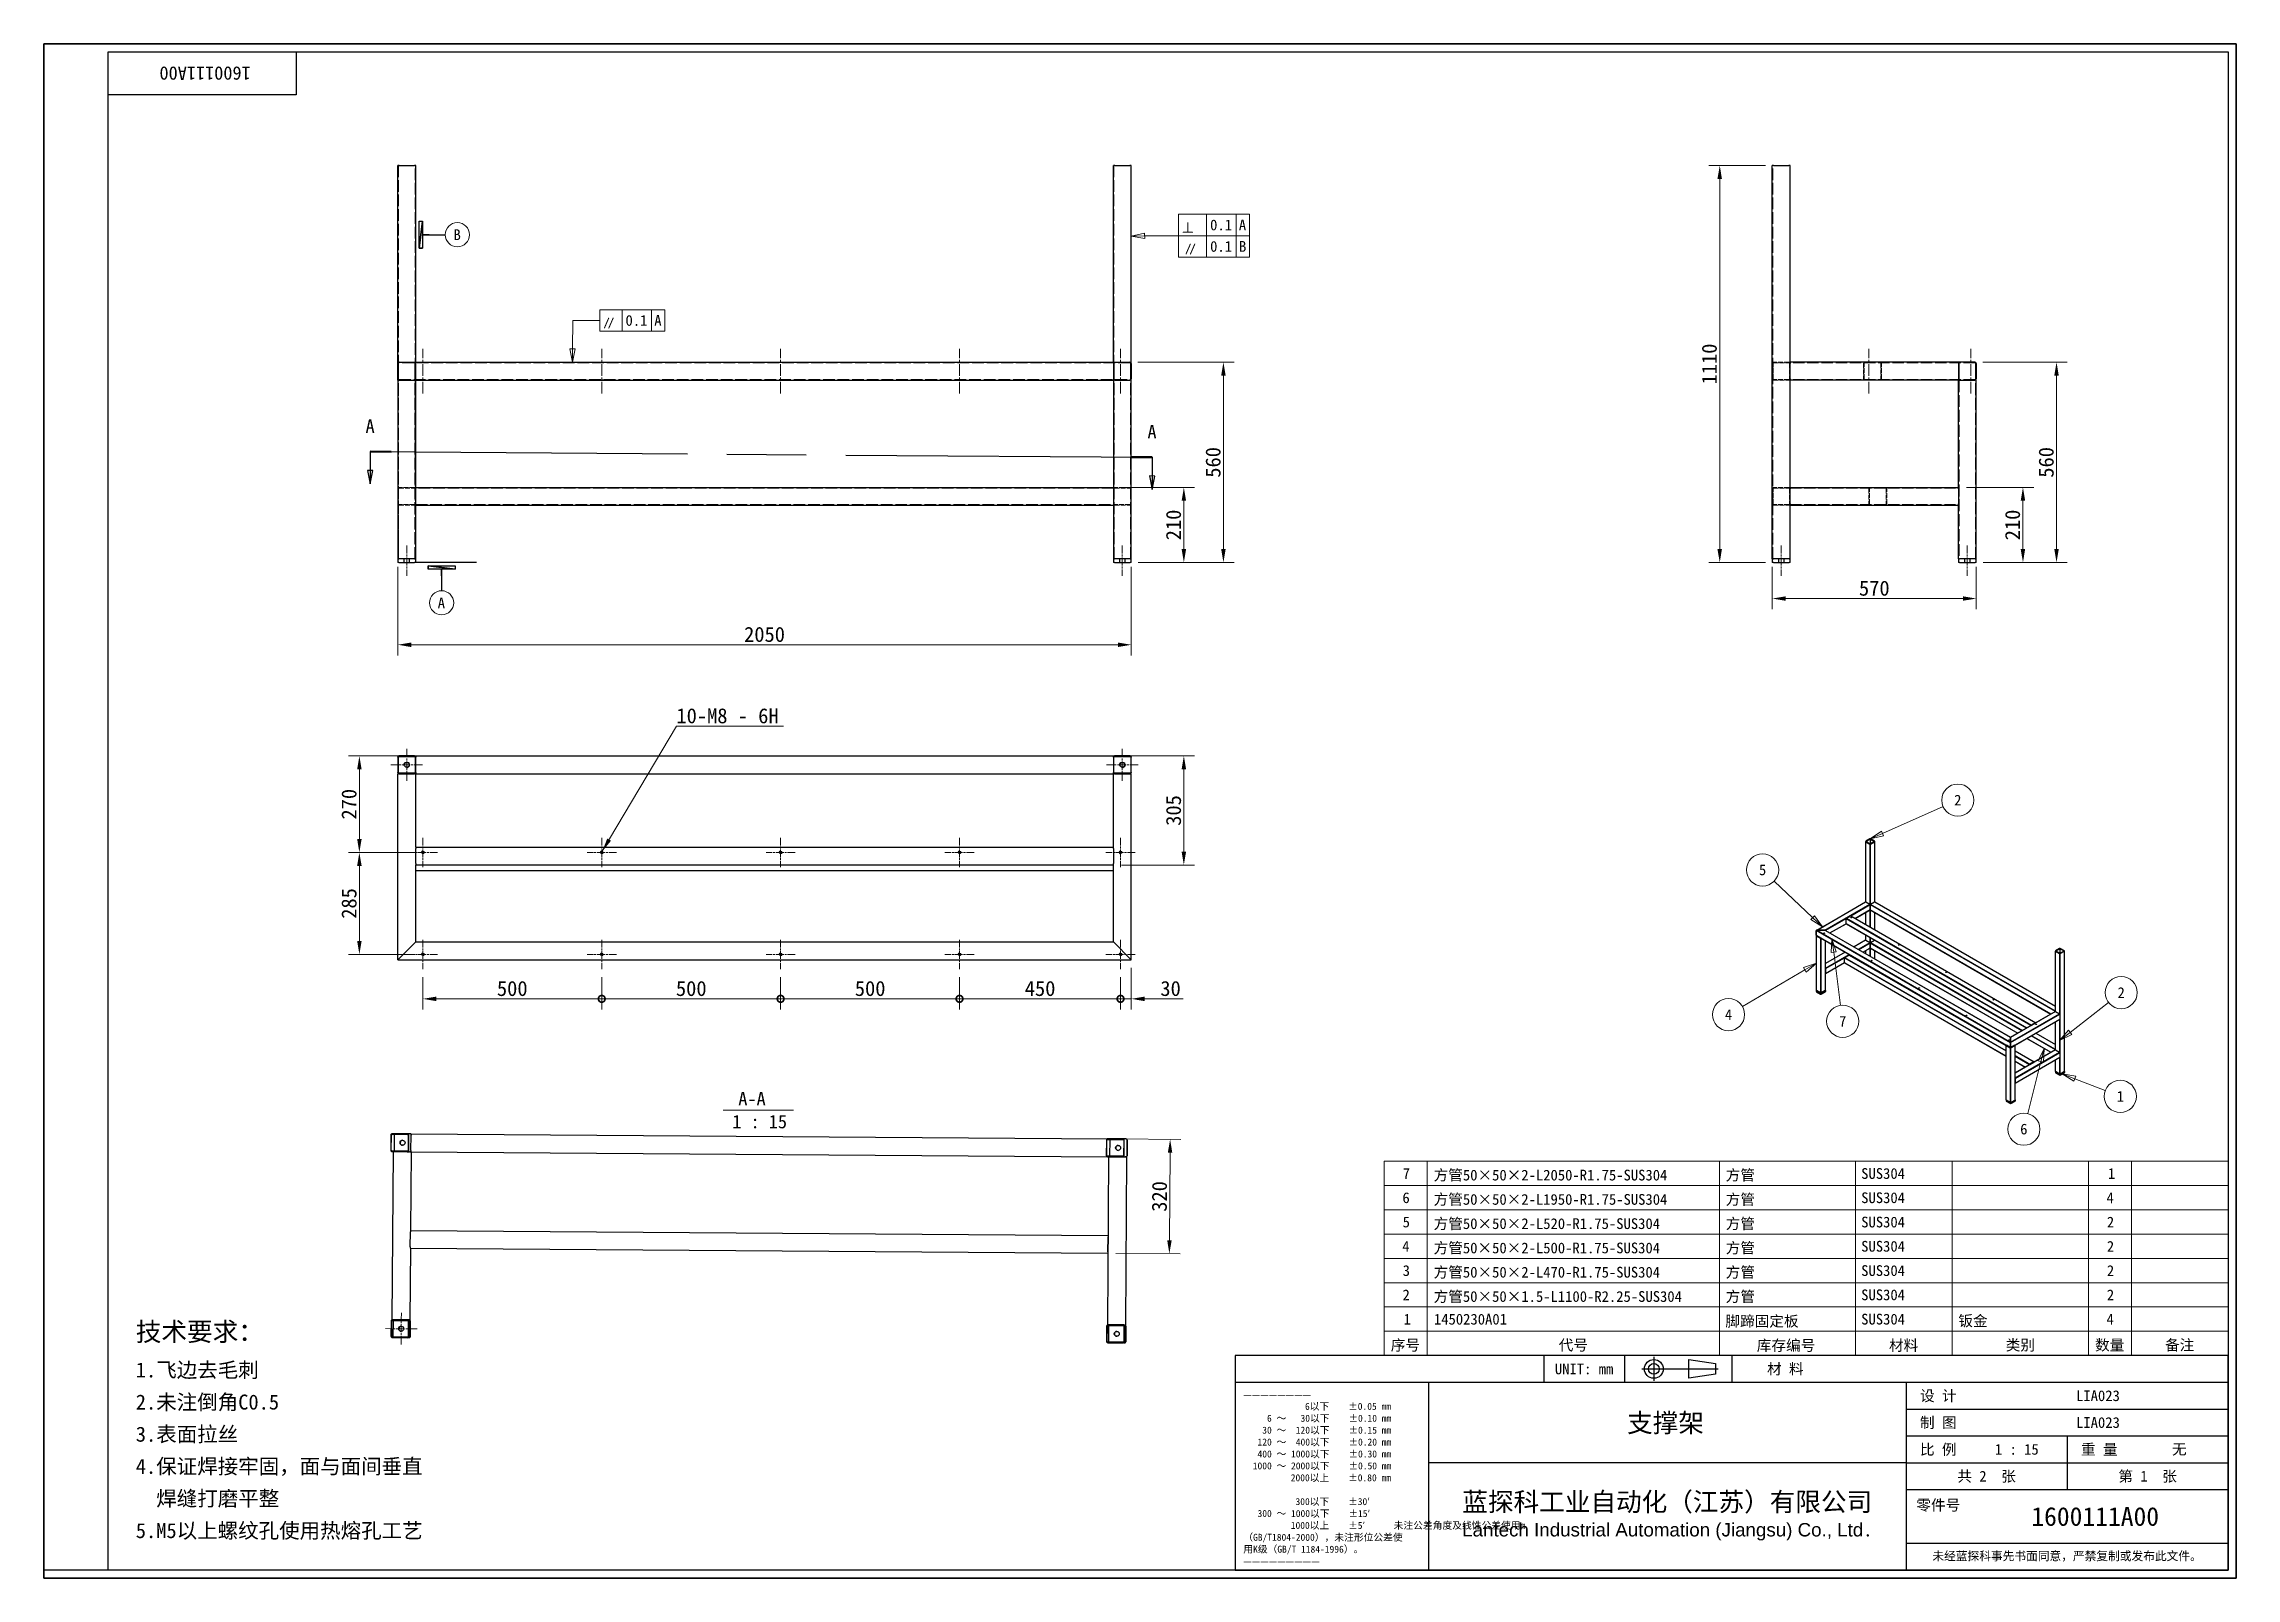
# Model space of a CAD drawing. Header units: millimetres. Extents: x 90 to 6218, y 82 to 4373.
import ezdxf
from ezdxf.enums import TextEntityAlignment as Align

# ---------------------------------------------------------------- set-up
doc = ezdxf.new("R2010")
doc.units = ezdxf.units.MM
doc.header["$LTSCALE"] = 15
doc.linetypes.add('CHAIN', pattern=[0.3543, 0.2362, -0.0295, 0.0591, -0.0295])
doc.linetypes.add('DASHED', pattern=[0.2067, 0.1654, -0.0413])
for name, color, linetype, lineweight in [('1', 7, 'Continuous', 18), ('可见 (ISO)', 7, 'Continuous', 25), ('可见窄的 (ISO)', 7, 'Continuous', 18), ('图框 (ISO)', 7, 'Continuous', 35), ('标题 (ISO)', 7, 'Continuous', 25)]:
    doc.layers.add(name, color=color, linetype=linetype, lineweight=lineweight)
for name, color, linetype, lineweight, true_color in [('中心标记 (ISO)', 1, 'CHAIN', 18, 0xc2ff0000), ('中心线 (ISO)', 1, 'CHAIN', 18, 0xc2ff0000), ('剖切线 (ISO)', 7, 'CHAIN', 25, 0xc2008000), ('尺寸 (ISO)', 7, 'Continuous', 18, 0xc2008000), ('符号 (ISO)', 7, 'Continuous', 18, 0xc2008000), ('隐藏 (ISO)', 5, 'DASHED', 18, 0xc20000ff)]:
    doc.layers.add(name, color=color, linetype=linetype, lineweight=lineweight, true_color=true_color)
doc.styles.add('HZ_33', font='simfang.ttf')
doc.styles.add('文本样式100', font='AIGDT___.TTF')
doc.styles.add('文本样式164', font='SimSun.ttf')
doc.styles.add('文本样式165', font='SimSun.ttf')
doc.styles.add('文本样式74', font='SimSun.ttf')
doc.styles.add('最新国标', font='simfang.ttf')
doc.styles.add('注释文本 (ISO)', font='simfang.ttf')
doc.dimstyles.new('默认 (GB)', dxfattribs={"dimscale": 15, "dimtxt": 2.8, "dimasz": 2.5, "dimexe": 2, "dimexo": 1.5, "dimgap": 0.5, "dimtad": 1, "dimtoh": 1, "dimdsep": 46, "dimtxsty": '最新国标', "dimcen": 0.09, "dimdle": 10, "dimaunit": 1, "dimadec": 3, "dimazin": 2, "dimtfac": 0.535714, "dimtdec": 3, "dimtmove": 0, "dimatfit": 3, "dimfxl": 1, "dimtolj": 1, "dimlwd": -1, "dimlwe": -1, "dimarcsym": 0})
doc.dimstyles.new('默认 (GB)$7', dxfattribs={"dimscale": 15, "dimtxt": 2.8, "dimasz": 2.5, "dimexe": 2, "dimexo": 1.5, "dimgap": 0.5, "dimtad": 1, "dimtoh": 1, "dimdsep": 46, "dimtxsty": '最新国标', "dimcen": 0.09, "dimdle": 10, "dimaunit": 1, "dimadec": 3, "dimazin": 2, "dimtfac": 0.535714, "dimtdec": 3, "dimtmove": 0, "dimatfit": 3, "dimfxl": 1, "dimtolj": 1, "dimlwd": -1, "dimlwe": -1, "dimarcsym": 0})

msp = doc.modelspace()

# ---------------------------------------------------------------- texts
at = {"layer": '符号 (ISO)'}
for s, insert, char_height, width, attachment_point, line_spacing_factor, style in [('10-M8 - 6H', (1858.017, 2472.092), 42, 317.52983, 7, 0.49, '最新国标'), ('{\\H1.75x;技术要求：\\H0.8x;\\P1.飞边去毛刺\\P2.未注倒角C0.5\\P3.表面拉丝\\P4.保证焊接牢固，面与面间垂直\\P  焊缝打磨平整\\P5.M5以上螺纹孔使用热熔孔工艺}', (346.949, 493.825), 30, 880.28069, 4, 1.283254, '注释文本 (ISO)')]:
    msp.add_mtext(s, dxfattribs=dict(at, insert=insert, char_height=char_height, width=width, attachment_point=attachment_point, line_spacing_factor=line_spacing_factor, style=style))
at = {"layer": '符号 (ISO)', "char_height": 37.5, "attachment_point": 7, "style": 'HZ_33'}
for s, insert in [('A-A ', (2030.991, 1404.391)), (' 1 : 15', (1988.646, 1339.739))]:
    msp.add_mtext(s, dxfattribs=dict(at, insert=insert))

# ---------------------------------------------------------------- blocks, each defined once
blk = doc.blocks.new('图框 最新国标')
at = {"layer": '图框 (ISO)'}
for p, q in [((6, 7), (6, 291.5)), ((6, 291.5), (414.5, 291.5)), ((414.5, 291.5), (414.5, 5.5)), ((6, 7), (6, 5.5)), ((6, 7), (6, 5.5)), ((414.5, 5.5), (6, 5.5))]:
    blk.add_line(p, q, dxfattribs=at)
at = {"layer": '图框 (ISO)', "color": 7, "linetype": 'Continuous', "lineweight": 25}
for p, q in [((18, 290), (413, 290)), ((18, 7), (18, 290)), ((18, 290), (413, 290)), ((53, 290), (53, 282)), ((413, 290), (413, 7)), ((413, 290), (413, 7)), ((53, 282), (18, 282)), ((413, 7), (6, 7)), ((413, 7), (18, 7))]:
    blk.add_line(p, q, dxfattribs=at)
at = {"layer": '图框 (ISO)', "style": '文本样式74'}
blk.add_attdef('零件代号_001', (44.55, 287.25), '', height=2.5, rotation=180, dxfattribs=at)
blk = doc.blocks.new('标题栏 副本 最新国标')
at = {"layer": '标题 (ISO)'}
for p, q in [((381.98, -183.84), (196.98, -183.84)), ((196.98, -183.84), (196.98, -223.84)), ((254.48, -183.84), (254.48, -188.84)), ((269.48, -183.84), (269.48, -188.84)), ((281.48, -188.09), (281.48, -184.59)), ((281.48, -184.59), (286.48, -185.34)), ((286.48, -187.34), (281.48, -188.09)), ((286.48, -185.34), (286.48, -187.34)), ((289.48, -183.84), (289.48, -188.84)), ((381.98, -223.84), (381.98, -183.84)), ((383.48, -183.84), (383.48, -225.34)), ((196.98, -188.84), (381.98, -188.84)), ((232.98, -188.84), (232.98, -223.84)), ((321.98, -188.84), (321.98, -223.84)), ((321.98, -193.84), (381.98, -193.84)), ((321.98, -198.84), (381.98, -198.84)), ((351.98, -198.84), (351.98, -208.84)), ((321.98, -203.84), (232.98, -203.84)), ((321.98, -203.84), (381.98, -203.84)), ((321.98, -208.84), (381.98, -208.84)), ((321.98, -218.84), (381.98, -218.84)), ((196.98, -223.84), (381.98, -223.84)), ((383.48, -225.34), (196.98, -225.34))]:
    blk.add_line(p, q, dxfattribs=at)
at = {"layer": '标题 (ISO)', "linetype": 'CHAIN', "ltscale": 15.834605}
blk.add_line((272.73, -186.34), (286.98, -186.34), dxfattribs=at)
at = {"layer": '标题 (ISO)', "linetype": 'CHAIN', "ltscale": 5.000333}
blk.add_line((274.98, -184.09), (274.98, -188.59), dxfattribs=at)
at = {"layer": '标题 (ISO)'}
for radius in [1.75, 1]:
    blk.add_circle((274.98, -186.34), radius, dxfattribs=at)
at = {"layer": '1', "style": '文本样式164'}
for s, p in [('UNIT: mm', (261.98, -186.34)), ('材 料', (299.48, -186.34)), ('设 计', (327.98, -191.34)), ('制 图', (327.98, -196.34)), ('比 例', (327.98, -201.34)), ('重 量', (357.98, -201.34)), ('共 2  张', (336.98, -206.34)), ('第 1  张', (366.98, -206.34))]:
    blk.add_text(s, height=2, dxfattribs=at).set_placement(p, align=Align.MIDDLE_CENTER)
at = {"layer": '标题 (ISO)', "style": '注释文本 (ISO)'}
for s, insert, char_height, attachment_point, line_spacing_factor in [('————————\\P}\\fSimSun|b0|i0;{\\H1.3000;             6以下    ±0.05 mm\\P}\\fSimSun|b0|i0;{\\H1.3000;     6 ～   30以下    ±0.10 mm\\P}\\fSimSun|b0|i0;{\\H1.3000;    30 ～  120以下    ±0.15 mm\\P}\\fSimSun|b0|i0;{\\H1.3000;   120 ～  400以下    ±0.20 mm\\P}\\fSimSun|b0|i0;{\\H1.3000;   400 ～ 1000以下    ±0.30 mm\\P}\\fSimSun|b0|i0;{\\H1.3000;  1000 ～ 2000以下    ±0.50 mm\\P}\\fSimSun|b0|i0;{\\H1.3000;          2000以上    ±0.80 mm\\P}\\fSimSun|b0|i0;{\\H1.3000;\\P}\\fSimSun|b0|i0;{\\H1.3000;           300以下    ±30′\\P}\\fSimSun|b0|i0;{\\H1.3000;   300 ～ 1000以下    ±15′\\P}\\fSimSun|b0|i0;{\\H1.3000;          1000以上    ±5′}\\fSimSun|b0|i0;{\\H1.3000;      未注公差角度及线性公差使用m\\P}\\fSimSun|b0|i0;{\\H1.3000;（GB/T1804-2000），未注形位公差使\\P}\\fSimSun|b0|i0;{\\H1.3000;用K级（GB/T 1184-1996）。\\P}\\fSimSun|b0|i0;{\\H1.3000;—————————', (198.48, -206.63), 1.3, 4, 1.023913), ('{\\fMicrosoft YaHei|b0|i0|c134|p34;\\H1.75x;蓝探科工业自动化（江苏）有限公司\\P\\fArial|b0|i0|c0|p34;\\H0.71429x;Lantech Industrial Automation (Jiangsu) Co., Ltd\\fFangSong|b0|i0|c134|p49;.\\H1.15195x; }', (277.48, -213.84), 2, 5, 0.978695)]:
    blk.add_mtext(s, dxfattribs=dict(at, insert=insert, char_height=char_height, attachment_point=attachment_point, line_spacing_factor=line_spacing_factor))
at = {"layer": '标题 (ISO)', "attachment_point": 5, "style": '注释文本 (ISO)'}
for s, insert, char_height in [('\\fFangSong|b0|i0;零件号', (327.98, -211.84), 2), ('\\fSimSun|b0|i0;{\\H1.6000;未经蓝探科事先书面同意，严禁复制或发布此文件。}', (351.98, -221.34), 1.6)]:
    blk.add_mtext(s, dxfattribs=dict(at, insert=insert, char_height=char_height))
at = {"layer": '标题 (ISO)', "style": '注释文本 (ISO)'}
blk.add_attdef('材料', text='', height=2, dxfattribs=at).set_placement((324.48, -186.34), align=Align.MIDDLE_CENTER)
at = {"layer": '标题 (ISO)'}
for tag, p, height, style in [('设计人_001', (353.65, -192.33), 2, '注释文本 (ISO)'), ('库存编号_001', (270, -198.14), 3.5, '文本样式165'), ('设计人_001', (353.65, -197.33), 2, '注释文本 (ISO)'), ('视图比例_001', (338.53, -202.33), 2, '注释文本 (ISO)'), ('质量\\P3;_001', (371.53, -202.3), 2, '注释文本 (ISO)'), ('零件代号_001', (345.31, -215.59), 3.5, '文本样式165')]:
    blk.add_attdef(tag, p, '', height=height, dxfattribs=dict(at, style=style))
blk = doc.blocks.new('二维转换剖视图0')
at = {"layer": '剖切线 (ISO)', "linetype": 'Continuous'}
for p, q in [((66.83, 215.48), (66.81, 211.99)), ((212.53, 214.44), (212.51, 210.95)), ((66.31, 211.99), (66.79, 209.49)), ((67.31, 211.98), (66.31, 211.99)), ((66.81, 211.99), (66.79, 209.49)), ((66.79, 209.49), (67.31, 211.98)), ((212.01, 210.95), (212.49, 208.45)), ((213.01, 210.94), (212.01, 210.95)), ((212.51, 210.95), (212.49, 208.45)), ((212.49, 208.45), (213.01, 210.94))]:
    blk.add_line(p, q, dxfattribs=at)
at = {"layer": '剖切线 (ISO)', "linetype": 'CHAIN', "ltscale": 16.675377}
blk.add_line((66.83, 215.48), (212.53, 214.44), dxfattribs=at)
at = {"layer": '剖切线 (ISO)', "linetype": 'Continuous', "lineweight": 50}
for p, q in [((66.83, 215.48), (70.74, 215.46)), ((208.62, 214.47), (212.53, 214.44))]:
    blk.add_line(p, q, dxfattribs=at)
at = {"layer": '剖切线 (ISO)', "linetype": 'Continuous', "flags": 128}
for points in [[(66.31, 211.99), (66.79, 209.49), (67.31, 211.98), (66.31, 211.99)], [(212.01, 210.95), (212.49, 208.45), (213.01, 210.94), (212.01, 210.95)]]:
    blk.add_lwpolyline(points, dxfattribs=at)
at = {"layer": '剖切线 (ISO)'}
for points in [[(66.31, 211.99), (66.79, 209.49), (67.31, 211.98), (66.31, 211.99)], [(212.01, 210.95), (212.49, 208.45), (213.01, 210.94), (212.01, 210.95)]]:
    blk.add_solid(points, dxfattribs=at)
at = {"layer": '剖切线 (ISO)', "char_height": 2.5, "attachment_point": 7, "style": 'HZ_33'}
for insert in [(65.94, 218.98), (211.64, 217.94)]:
    blk.add_mtext('A', dxfattribs=dict(at, insert=insert))
blk = doc.blocks.new('明细栏')
at = {"layer": '符号 (ISO)'}
for p, q in [((413, 83.2), (255.76, 83.2)), ((255.76, 83.2), (255.76, 51.53)), ((263.76, 83.2), (263.76, 51.53)), ((318.2, 83.2), (318.2, 51.53)), ((343.6, 83.2), (343.6, 51.53)), ((361.6, 83.2), (361.6, 51.53)), ((387, 83.2), (387, 51.53)), ((395, 83.2), (395, 51.53)), ((413, 83.2), (413, 51.53)), ((413, 78.68), (255.76, 78.68)), ((413, 74.15), (255.76, 74.15)), ((413, 69.63), (255.76, 69.63)), ((413, 65.1), (255.76, 65.1)), ((413, 60.58), (255.76, 60.58)), ((413, 56.05), (255.76, 56.05)), ((413, 51.53), (255.76, 51.53)), ((255.76, 47), (255.76, 51.53)), ((263.76, 47), (263.76, 51.53)), ((318.2, 47), (318.2, 51.53)), ((343.6, 47), (343.6, 51.53)), ((361.6, 47), (361.6, 51.53)), ((387, 47), (387, 51.53)), ((395, 47), (395, 51.53)), ((413, 47), (413, 51.53)), ((413, 47), (255.76, 47))]:
    blk.add_line(p, q, dxfattribs=at)
at = {"layer": '符号 (ISO)', "char_height": 2, "attachment_point": 7, "style": '注释文本 (ISO)'}
for s, insert in [('7', (259.2, 79.92)), ('方管50×50×2-L2050-R1.75-SUS304', (264.96, 79.41)), ('方管', (319.39, 79.41)), ('SUS304', (344.63, 79.9)), ('1', (390.61, 79.92)), ('6', (259.15, 75.38)), ('方管50×50×2-L1950-R1.75-SUS304', (264.96, 74.88)), ('方管', (319.39, 74.88)), ('SUS304', (344.63, 75.38)), ('4', (390.35, 75.4)), ('5', (259.19, 70.86)), ('方管50×50×2-L520-R1.75-SUS304', (264.96, 70.36)), ('方管', (319.39, 70.36)), ('SUS304', (344.63, 70.85)), ('2', (390.41, 70.88)), ('4', (259.11, 66.35)), ('方管50×50×2-L500-R1.75-SUS304', (264.96, 65.83)), ('方管', (319.39, 65.83)), ('SUS304', (344.63, 66.33)), ('2', (390.41, 66.35)), ('3', (259.19, 61.8)), ('方管50×50×2-L470-R1.75-SUS304', (264.96, 61.31)), ('方管', (319.39, 61.31)), ('SUS304', (344.63, 61.8)), ('2', (390.41, 61.83)), ('2', (259.17, 57.3)), ('方管50×50×1.5-L1100-R2.25-SUS304', (264.96, 56.78)), ('方管', (319.39, 56.78)), ('SUS304', (344.63, 57.28)), ('2', (390.41, 57.3)), ('1', (259.37, 52.77)), ('1450230A01', (265.02, 52.74)), ('脚蹄固定板', (319.33, 52.18)), ('SUS304', (344.63, 52.75)), ('钣金', (362.73, 52.24)), ('4', (390.35, 52.78)), ('序号', (256.98, 47.71)), ('代号', (288.27, 47.73)), ('库存编号', (325.18, 47.66)), ('材料', (349.81, 47.68)), ('类别', (371.56, 47.72)), ('数量', (388.21, 47.72)), ('备注', (401.25, 47.74))]:
    blk.add_mtext(s, dxfattribs=dict(at, insert=insert))
blk = doc.blocks.new('基准标识符号1')
at = {"layer": '符号 (ISO)', "lineweight": 25}
for p, q in [((86.62, 194.82), (75.09, 194.82)), ((80.12, 192.32), (80.12, 193.57)), ((80.12, 193.57), (80.12, 192.32)), ((80.12, 192.32), (80.12, 189.56))]:
    blk.add_line(p, q, dxfattribs=at)
at = {"layer": '符号 (ISO)', "lineweight": 25, "flags": 128}
for points in [[(77.62, 194.19), (82.62, 194.19), (82.62, 193.57), (77.62, 194.19)], [(77.62, 194.19), (82.62, 193.57), (82.62, 193.57), (77.62, 194.19)], [(77.62, 194.19), (82.62, 193.57), (77.62, 193.57), (77.62, 194.19)], [(77.62, 194.19), (77.62, 193.57), (77.62, 194.19), (77.62, 194.19)]]:
    blk.add_lwpolyline(points, dxfattribs=at)
at = {"layer": '符号 (ISO)'}
blk.add_circle((80.12, 187.31), 2.25, dxfattribs=at)
for points in [[(77.62, 194.19), (82.62, 194.19), (82.62, 193.57), (77.62, 194.19)], [(77.62, 194.19), (82.62, 193.57), (82.62, 193.57), (77.62, 194.19)], [(77.62, 194.19), (82.62, 193.57), (77.62, 193.57), (77.62, 194.19)], [(77.62, 194.19), (77.62, 193.57), (77.62, 194.19)]]:
    blk.add_solid(points, dxfattribs=at)
at = {"layer": '符号 (ISO)', "insert": (79.39, 186.29), "char_height": 2, "attachment_point": 7, "style": '注释文本 (ISO)'}
blk.add_mtext('A', dxfattribs=at)
blk = doc.blocks.new('引出序号1')
at = {"layer": '符号 (ISO)'}
for p, q in [((348.6, 144.31), (359.9, 149.32)), ((348.4, 144.77), (346.32, 143.3)), ((348.6, 144.31), (346.32, 143.3)), ((346.32, 143.3), (348.8, 143.85)), ((348.8, 143.85), (348.4, 144.77))]:
    blk.add_line(p, q, dxfattribs=at)
at = {"layer": '符号 (ISO)', "flags": 128}
blk.add_lwpolyline([(348.4, 144.77), (346.32, 143.3), (348.8, 143.85), (348.4, 144.77)], dxfattribs=at)
at = {"layer": '符号 (ISO)'}
blk.add_circle((362.63, 150.53), 3, dxfattribs=at)
blk.add_solid([(348.4, 144.77), (346.32, 143.3), (348.8, 143.85), (348.4, 144.77)], dxfattribs=at)
at = {"layer": '符号 (ISO)', "insert": (362.63, 150.53), "char_height": 2, "attachment_point": 5, "style": '注释文本 (ISO)'}
blk.add_mtext('2', dxfattribs=at)
blk = doc.blocks.new('引出序号2')
at = {"layer": '符号 (ISO)'}
for p, q in [((335.59, 128.63), (328.42, 135.45)), ((335.94, 128.99), (335.25, 128.26)), ((335.25, 128.26), (337.4, 126.9)), ((335.59, 128.63), (337.4, 126.9)), ((337.4, 126.9), (335.94, 128.99))]:
    blk.add_line(p, q, dxfattribs=at)
at = {"layer": '符号 (ISO)', "flags": 128}
blk.add_lwpolyline([(335.25, 128.26), (337.4, 126.9), (335.94, 128.99), (335.25, 128.26)], dxfattribs=at)
at = {"layer": '符号 (ISO)'}
blk.add_circle((326.26, 137.51), 3, dxfattribs=at)
blk.add_solid([(335.25, 128.26), (337.4, 126.9), (335.94, 128.99), (335.25, 128.26)], dxfattribs=at)
at = {"layer": '符号 (ISO)', "insert": (326.26, 137.52), "char_height": 2, "attachment_point": 5, "style": '注释文本 (ISO)'}
blk.add_mtext('5', dxfattribs=at)
blk = doc.blocks.new('引出序号3')
at = {"layer": '符号 (ISO)'}
for p, q in [((339.19, 124.65), (339.01, 122.11)), ((339.51, 122.17), (339.19, 124.65)), ((340, 122.24), (339.19, 124.65)), ((339.01, 122.11), (340, 122.24)), ((339.51, 122.17), (340.8, 112.26))]:
    blk.add_line(p, q, dxfattribs=at)
at = {"layer": '符号 (ISO)', "flags": 128}
blk.add_lwpolyline([(340, 122.24), (339.19, 124.65), (339.01, 122.11), (340, 122.24)], dxfattribs=at)
at = {"layer": '符号 (ISO)'}
blk.add_circle((341.19, 109.3), 3, dxfattribs=at)
blk.add_solid([(340, 122.24), (339.19, 124.65), (339.01, 122.11), (340, 122.24)], dxfattribs=at)
at = {"layer": '符号 (ISO)', "insert": (341.19, 109.31), "char_height": 2, "attachment_point": 5, "style": '注释文本 (ISO)'}
blk.add_mtext('7', dxfattribs=at)
blk = doc.blocks.new('引出序号4')
at = {"layer": '符号 (ISO)'}
for p, q in [((334.12, 118.89), (322.49, 112.06)), ((336.28, 120.15), (333.87, 119.32)), ((333.87, 119.32), (334.38, 118.45)), ((334.12, 118.89), (336.28, 120.15)), ((334.38, 118.45), (336.28, 120.15))]:
    blk.add_line(p, q, dxfattribs=at)
at = {"layer": '符号 (ISO)', "flags": 128}
blk.add_lwpolyline([(334.38, 118.45), (336.28, 120.15), (333.87, 119.32), (334.38, 118.45)], dxfattribs=at)
at = {"layer": '符号 (ISO)'}
blk.add_circle((319.91, 110.54), 3, dxfattribs=at)
blk.add_solid([(334.38, 118.45), (336.28, 120.15), (333.87, 119.32), (334.38, 118.45)], dxfattribs=at)
at = {"layer": '符号 (ISO)', "insert": (319.91, 110.54), "char_height": 2, "attachment_point": 5, "style": '注释文本 (ISO)'}
blk.add_mtext('4', dxfattribs=at)
blk = doc.blocks.new('引出序号5')
at = {"layer": '符号 (ISO)'}
for p, q in [((383.58, 107.24), (390.72, 112.81)), ((383.27, 107.63), (381.6, 105.7)), ((383.58, 107.24), (381.6, 105.7)), ((381.6, 105.7), (383.88, 106.84)), ((383.88, 106.84), (383.27, 107.63))]:
    blk.add_line(p, q, dxfattribs=at)
at = {"layer": '符号 (ISO)', "flags": 128}
blk.add_lwpolyline([(383.27, 107.63), (381.6, 105.7), (383.88, 106.84), (383.27, 107.63)], dxfattribs=at)
at = {"layer": '符号 (ISO)'}
blk.add_circle((393.08, 114.65), 3, dxfattribs=at)
blk.add_solid([(383.27, 107.63), (381.6, 105.7), (383.88, 106.84), (383.27, 107.63)], dxfattribs=at)
at = {"layer": '符号 (ISO)', "insert": (393.08, 114.65), "char_height": 2, "attachment_point": 5, "style": '注释文本 (ISO)'}
blk.add_mtext('2', dxfattribs=at)
blk = doc.blocks.new('引出序号6')
at = {"layer": '符号 (ISO)'}
for p, q in [((378.71, 104.25), (377.61, 101.95)), ((378.1, 101.83), (378.71, 104.25)), ((378.58, 101.71), (378.71, 104.25)), ((378.1, 101.83), (375.67, 92.09)), ((377.61, 101.95), (378.58, 101.71))]:
    blk.add_line(p, q, dxfattribs=at)
at = {"layer": '符号 (ISO)', "flags": 128}
blk.add_lwpolyline([(378.58, 101.71), (378.71, 104.25), (377.61, 101.95), (378.58, 101.71)], dxfattribs=at)
at = {"layer": '符号 (ISO)'}
blk.add_circle((374.94, 89.19), 3, dxfattribs=at)
blk.add_solid([(378.58, 101.71), (378.71, 104.25), (377.61, 101.95), (378.58, 101.71)], dxfattribs=at)
at = {"layer": '符号 (ISO)', "insert": (374.94, 89.2), "char_height": 2, "attachment_point": 5, "style": '注释文本 (ISO)'}
blk.add_mtext('6', dxfattribs=at)
blk = doc.blocks.new('引出序号7')
at = {"layer": '符号 (ISO)'}
for p, q in [((384.44, 98.58), (382.11, 99.48)), ((384.63, 99.05), (382.11, 99.48)), ((382.11, 99.48), (384.26, 98.12)), ((384.26, 98.12), (384.63, 99.05)), ((384.44, 98.58), (390.12, 96.39))]:
    blk.add_line(p, q, dxfattribs=at)
at = {"layer": '符号 (ISO)', "flags": 128}
blk.add_lwpolyline([(384.63, 99.05), (382.11, 99.48), (384.26, 98.12), (384.63, 99.05)], dxfattribs=at)
at = {"layer": '符号 (ISO)'}
blk.add_circle((392.91, 95.31), 3, dxfattribs=at)
blk.add_solid([(384.63, 99.05), (382.11, 99.48), (384.26, 98.12), (384.63, 99.05)], dxfattribs=at)
at = {"layer": '符号 (ISO)', "insert": (392.91, 95.31), "char_height": 2, "attachment_point": 5, "style": '注释文本 (ISO)'}
blk.add_mtext('1', dxfattribs=at)
blk = doc.blocks.new('*D15')
at = {"layer": 'Defpoints', "color": 0}
for p in [(1079.3, 2932.3), (3129.3, 2932.3), (3129.3, 2692.3)]:
    blk.add_point(p, dxfattribs=at)
at = {"layer": '尺寸 (ISO)', "color": 116, "true_color": 0x000000}
for p, q in [((1079.3, 2909.8), (1079.3, 2662.3)), ((3129.3, 2909.8), (3129.3, 2662.3)), ((1116.8, 2692.3), (3091.8, 2692.3))]:
    blk.add_line(p, q, dxfattribs=at)
for points in [[(1116.8, 2698.5), (1116.8, 2686), (1079.3, 2692.3)], [(3091.8, 2698.5), (3091.8, 2686), (3129.3, 2692.3)]]:
    blk.add_solid(points, dxfattribs=at)
at = {"layer": '尺寸 (ISO)', "insert": (2104.3, 2721), "char_height": 42, "attachment_point": 5, "style": '最新国标'}
blk.add_mtext('\\A1;2050', dxfattribs=at)
blk = doc.blocks.new('*D16')
at = {"layer": 'Defpoints', "color": 0}
for p in [(3079.3, 3132.3), (3126.3, 2922.3), (3276.3, 2922.3)]:
    blk.add_point(p, dxfattribs=at)
at = {"layer": '尺寸 (ISO)', "color": 116, "true_color": 0x000000}
for p, q in [((3101.8, 3132.3), (3306.3, 3132.3)), ((3276.3, 3094.8), (3276.3, 2959.8)), ((3148.8, 2922.3), (3306.3, 2922.3))]:
    blk.add_line(p, q, dxfattribs=at)
for points in [[(3270.1, 3094.8), (3282.6, 3094.8), (3276.3, 3132.3)], [(3270.1, 2959.8), (3282.6, 2959.8), (3276.3, 2922.3)]]:
    blk.add_solid(points, dxfattribs=at)
at = {"layer": '尺寸 (ISO)', "insert": (3247.6, 3027.3), "char_height": 42, "attachment_point": 5, "rotation": 90, "style": '最新国标'}
blk.add_mtext('\\A1;210', dxfattribs=at)
blk = doc.blocks.new('*D17')
at = {"layer": 'Defpoints', "color": 0}
for p in [(3125.6, 3482.3), (3126.3, 2922.3), (3386.9, 2922.3)]:
    blk.add_point(p, dxfattribs=at)
at = {"layer": '尺寸 (ISO)', "color": 116, "true_color": 0x000000}
for p, q in [((3148.1, 3482.3), (3416.9, 3482.3)), ((3386.9, 3444.8), (3386.9, 2959.8)), ((3148.8, 2922.3), (3416.9, 2922.3))]:
    blk.add_line(p, q, dxfattribs=at)
for points in [[(3380.7, 3444.8), (3393.2, 3444.8), (3386.9, 3482.3)], [(3380.7, 2959.8), (3393.2, 2959.8), (3386.9, 2922.3)]]:
    blk.add_solid(points, dxfattribs=at)
at = {"layer": '尺寸 (ISO)', "insert": (3358.2, 3202.3), "char_height": 42, "attachment_point": 5, "rotation": 90, "style": '最新国标'}
blk.add_mtext('\\A1;560', dxfattribs=at)
blk = doc.blocks.new('*D18')
at = {"layer": 'Defpoints', "color": 0}
for p in [(3079.3, 2381.5), (3276.3, 2381.5), (3079.3, 2076.5)]:
    blk.add_point(p, dxfattribs=at)
at = {"layer": '尺寸 (ISO)', "color": 116, "true_color": 0x000000}
for p, q in [((3101.8, 2381.5), (3306.3, 2381.5)), ((3276.3, 2114), (3276.3, 2344)), ((3101.8, 2076.5), (3306.3, 2076.5))]:
    blk.add_line(p, q, dxfattribs=at)
for points in [[(3270.1, 2344), (3282.6, 2344), (3276.3, 2381.5)], [(3270.1, 2114), (3282.6, 2114), (3276.3, 2076.5)]]:
    blk.add_solid(points, dxfattribs=at)
at = {"layer": '尺寸 (ISO)', "insert": (3247.6, 2229), "char_height": 42, "attachment_point": 5, "rotation": 90, "style": '最新国标'}
blk.add_mtext('\\A1;305', dxfattribs=at)
blk = doc.blocks.new('*D19')
at = {"layer": 'Defpoints', "color": 0}
for p in [(1129.3, 2381.5), (971.9, 2111.5), (1108.5, 2111.5)]:
    blk.add_point(p, dxfattribs=at)
at = {"layer": '尺寸 (ISO)', "color": 116, "true_color": 0x000000}
for p, q in [((1106.8, 2381.5), (941.9, 2381.5)), ((971.9, 2344), (971.9, 2149)), ((1086, 2111.5), (941.9, 2111.5))]:
    blk.add_line(p, q, dxfattribs=at)
for points in [[(965.7, 2344), (978.2, 2344), (971.9, 2381.5)], [(965.7, 2149), (978.2, 2149), (971.9, 2111.5)]]:
    blk.add_solid(points, dxfattribs=at)
at = {"layer": '尺寸 (ISO)', "insert": (943.2, 2246.5), "char_height": 42, "attachment_point": 5, "rotation": 90, "style": '最新国标'}
blk.add_mtext('\\A1;270', dxfattribs=at)
blk = doc.blocks.new('*D20')
at = {"layer": 'Defpoints', "color": 0}
for p in [(1149.3, 2111.5), (971.9, 1826.5), (1149.3, 1826.5)]:
    blk.add_point(p, dxfattribs=at)
at = {"layer": '尺寸 (ISO)', "color": 116, "true_color": 0x000000}
for p, q in [((1126.8, 2111.5), (941.9, 2111.5)), ((971.9, 2074), (971.9, 1864)), ((1126.8, 1826.5), (941.9, 1826.5))]:
    blk.add_line(p, q, dxfattribs=at)
for points in [[(965.7, 2074), (978.2, 2074), (971.9, 2111.5)], [(965.7, 1864), (978.2, 1864), (971.9, 1826.5)]]:
    blk.add_solid(points, dxfattribs=at)
at = {"layer": '尺寸 (ISO)', "insert": (943.2, 1969), "char_height": 42, "attachment_point": 5, "rotation": 90, "style": '最新国标'}
blk.add_mtext('\\A1;285', dxfattribs=at)
blk = doc.blocks.new('_DotSmall')
at = {"color": 0, "linetype": 'ByBlock', "const_width": 0.5}
blk.add_lwpolyline([(-0.0625, 0, 1), (0.0625, 0, 1)], format="xyb", close=True, dxfattribs=at)
blk = doc.blocks.new('*D21')
at = {"layer": 'Defpoints', "color": 0}
for p in [(1149.3, 1785.7), (1649.3, 1785.7), (1649.3, 1702.3)]:
    blk.add_point(p, dxfattribs=at)
at = {"layer": '尺寸 (ISO)', "color": 116, "true_color": 0x000000}
for p, q in [((1149.3, 1763.2), (1149.3, 1672.3)), ((1649.3, 1763.2), (1649.3, 1672.3)), ((1186.8, 1702.3), (1649.3, 1702.3))]:
    blk.add_line(p, q, dxfattribs=at)
blk.add_solid([(1186.8, 1708.5), (1186.8, 1696), (1149.3, 1702.3)], dxfattribs=at)
at = {"layer": '尺寸 (ISO)', "color": 116, "true_color": 0x000000, "xscale": 37.5, "yscale": 37.5, "zscale": 37.5}
blk.add_blockref('_DotSmall', (1649.3, 1702.3), dxfattribs=at)
at = {"layer": '尺寸 (ISO)', "insert": (1399.2, 1731), "char_height": 42, "attachment_point": 5, "style": '最新国标'}
blk.add_mtext('\\A1;500', dxfattribs=at)
blk = doc.blocks.new('*D23')
at = {"layer": 'Defpoints', "color": 0}
for p in [(3099.3, 1785.7), (3129.3, 1811.5), (3129.3, 1702.3)]:
    blk.add_point(p, dxfattribs=at)
at = {"layer": '尺寸 (ISO)', "color": 116, "true_color": 0x000000}
for p, q in [((3129.3, 1789), (3129.3, 1672.3)), ((3099.3, 1763.2), (3099.3, 1672.3)), ((3099.3, 1702.3), (3061.8, 1702.3)), ((3099.3, 1702.3), (3129.3, 1702.3)), ((3166.8, 1702.3), (3274.1, 1702.3))]:
    blk.add_line(p, q, dxfattribs=at)
blk.add_solid([(3166.8, 1708.5), (3166.8, 1696), (3129.3, 1702.3)], dxfattribs=at)
at = {"layer": '尺寸 (ISO)', "color": 116, "true_color": 0x000000, "xscale": 37.5, "yscale": 37.5, "zscale": 37.5}
blk.add_blockref('_DotSmall', (3099.3, 1702.3), dxfattribs=at)
at = {"layer": '尺寸 (ISO)', "insert": (3239.2, 1731), "char_height": 42, "attachment_point": 5, "style": '最新国标'}
blk.add_mtext('\\A1;30', dxfattribs=at)
blk = doc.blocks.new('*D24')
at = {"layer": 'Defpoints', "color": 0}
for p in [(2649.3, 1785.7), (3099.3, 1785.7), (3099.3, 1702.3)]:
    blk.add_point(p, dxfattribs=at)
at = {"layer": '尺寸 (ISO)', "color": 116, "true_color": 0x000000}
for p, q in [((2649.3, 1763.2), (2649.3, 1672.3)), ((3099.3, 1763.2), (3099.3, 1672.3)), ((2649.3, 1702.3), (3099.3, 1702.3))]:
    blk.add_line(p, q, dxfattribs=at)
at = {"layer": '尺寸 (ISO)', "color": 116, "true_color": 0x000000, "xscale": 37.5, "yscale": 37.5, "zscale": 37.5, "rotation": 180}
blk.add_blockref('_DotSmall', (2649.3, 1702.3), dxfattribs=at)
at = {"layer": '尺寸 (ISO)', "color": 116, "true_color": 0x000000, "xscale": 37.5, "yscale": 37.5, "zscale": 37.5}
blk.add_blockref('_DotSmall', (3099.3, 1702.3), dxfattribs=at)
at = {"layer": '尺寸 (ISO)', "insert": (2874.5, 1731), "char_height": 42, "attachment_point": 5, "style": '最新国标'}
blk.add_mtext('\\A1;450', dxfattribs=at)
blk = doc.blocks.new('*D25')
at = {"layer": 'Defpoints', "color": 0}
for p in [(2149.3, 1785.7), (2649.3, 1785.7), (2649.3, 1702.3)]:
    blk.add_point(p, dxfattribs=at)
at = {"layer": '尺寸 (ISO)', "color": 116, "true_color": 0x000000}
for p, q in [((2149.3, 1763.2), (2149.3, 1672.3)), ((2649.3, 1763.2), (2649.3, 1672.3)), ((2149.3, 1702.3), (2649.3, 1702.3))]:
    blk.add_line(p, q, dxfattribs=at)
at = {"layer": '尺寸 (ISO)', "color": 116, "true_color": 0x000000, "xscale": 37.5, "yscale": 37.5, "zscale": 37.5, "rotation": 180}
blk.add_blockref('_DotSmall', (2149.3, 1702.3), dxfattribs=at)
at = {"layer": '尺寸 (ISO)', "color": 116, "true_color": 0x000000, "xscale": 37.5, "yscale": 37.5, "zscale": 37.5}
blk.add_blockref('_DotSmall', (2649.3, 1702.3), dxfattribs=at)
at = {"layer": '尺寸 (ISO)', "insert": (2399.5, 1731), "char_height": 42, "attachment_point": 5, "style": '最新国标'}
blk.add_mtext('\\A1;500', dxfattribs=at)
blk = doc.blocks.new('*D26')
at = {"layer": 'Defpoints', "color": 0}
for p in [(1649.3, 1785.7), (2149.3, 1785.7), (2149.3, 1702.3)]:
    blk.add_point(p, dxfattribs=at)
at = {"layer": '尺寸 (ISO)', "color": 116, "true_color": 0x000000}
for p, q in [((1649.3, 1763.2), (1649.3, 1672.3)), ((2149.3, 1763.2), (2149.3, 1672.3)), ((1649.3, 1702.3), (2149.3, 1702.3))]:
    blk.add_line(p, q, dxfattribs=at)
at = {"layer": '尺寸 (ISO)', "color": 116, "true_color": 0x000000, "xscale": 37.5, "yscale": 37.5, "zscale": 37.5, "rotation": 180}
blk.add_blockref('_DotSmall', (1649.3, 1702.3), dxfattribs=at)
at = {"layer": '尺寸 (ISO)', "color": 116, "true_color": 0x000000, "xscale": 37.5, "yscale": 37.5, "zscale": 37.5}
blk.add_blockref('_DotSmall', (2149.3, 1702.3), dxfattribs=at)
at = {"layer": '尺寸 (ISO)', "insert": (1899.5, 1731), "char_height": 42, "attachment_point": 5, "style": '最新国标'}
blk.add_mtext('\\A1;500', dxfattribs=at)
blk = doc.blocks.new('*D27')
at = {"layer": 'Defpoints', "color": 0}
for p in [(3063.7, 1310.8), (3064.1, 990.8), (3235.8, 989.6)]:
    blk.add_point(p, dxfattribs=at)
at = {"layer": '尺寸 (ISO)', "color": 116, "true_color": 0x000000}
for p, q in [((3086.2, 1310.7), (3268, 1309.4)), ((3237.8, 1272.1), (3236, 1027.1)), ((3086.6, 990.7), (3265.8, 989.4))]:
    blk.add_line(p, q, dxfattribs=at)
for points in [[(3231.5, 1272.1), (3244, 1272), (3238, 1309.6)], [(3229.8, 1027.1), (3242.3, 1027.1), (3235.8, 989.6)]]:
    blk.add_solid(points, dxfattribs=at)
at = {"layer": '尺寸 (ISO)', "insert": (3208.2, 1149.8), "char_height": 42, "attachment_point": 5, "rotation": 89.59103, "style": '最新国标'}
blk.add_mtext('\\A1;320', dxfattribs=at)
blk = doc.blocks.new('*D28')
at = {"layer": 'Defpoints', "color": 0}
for p in [(4924.8, 4032.3), (4774.1, 2922.3), (4924.1, 2922.3)]:
    blk.add_point(p, dxfattribs=at)
at = {"layer": '尺寸 (ISO)', "color": 116, "true_color": 0x000000}
for p, q in [((4902.3, 4032.3), (4744.1, 4032.3)), ((4774.1, 3994.8), (4774.1, 2959.8)), ((4901.6, 2922.3), (4744.1, 2922.3))]:
    blk.add_line(p, q, dxfattribs=at)
for points in [[(4767.8, 3994.8), (4780.3, 3994.8), (4774.1, 4032.3)], [(4767.8, 2959.8), (4780.3, 2959.8), (4774.1, 2922.3)]]:
    blk.add_solid(points, dxfattribs=at)
at = {"layer": '尺寸 (ISO)', "insert": (4745.3, 3477.3), "char_height": 42, "attachment_point": 5, "rotation": 90, "style": '最新国标'}
blk.add_mtext('\\A1;1110', dxfattribs=at)
blk = doc.blocks.new('*D29')
at = {"layer": 'Defpoints', "color": 0}
for p in [(5441.1, 3132.3), (5488.1, 2922.3), (5621.6, 2922.3)]:
    blk.add_point(p, dxfattribs=at)
at = {"layer": '尺寸 (ISO)', "color": 116, "true_color": 0x000000}
for p, q in [((5463.6, 3132.3), (5651.6, 3132.3)), ((5621.6, 3094.8), (5621.6, 2959.8)), ((5510.6, 2922.3), (5651.6, 2922.3))]:
    blk.add_line(p, q, dxfattribs=at)
for points in [[(5615.3, 3094.8), (5627.8, 3094.8), (5621.6, 3132.3)], [(5615.3, 2959.8), (5627.8, 2959.8), (5621.6, 2922.3)]]:
    blk.add_solid(points, dxfattribs=at)
at = {"layer": '尺寸 (ISO)', "insert": (5592.8, 3027.3), "char_height": 42, "attachment_point": 5, "rotation": 90, "style": '最新国标'}
blk.add_mtext('\\A1;210', dxfattribs=at)
blk = doc.blocks.new('*D30')
at = {"layer": 'Defpoints', "color": 0}
for p in [(5487.3, 3482.3), (5488.1, 2922.3), (5715.5, 2922.3)]:
    blk.add_point(p, dxfattribs=at)
at = {"layer": '尺寸 (ISO)', "color": 116, "true_color": 0x000000}
for p, q in [((5509.8, 3482.3), (5745.5, 3482.3)), ((5715.5, 3444.8), (5715.5, 2959.8)), ((5510.6, 2922.3), (5745.5, 2922.3))]:
    blk.add_line(p, q, dxfattribs=at)
for points in [[(5709.2, 3444.8), (5721.7, 3444.8), (5715.5, 3482.3)], [(5709.2, 2959.8), (5721.7, 2959.8), (5715.5, 2922.3)]]:
    blk.add_solid(points, dxfattribs=at)
at = {"layer": '尺寸 (ISO)', "insert": (5686.7, 3202.3), "char_height": 42, "attachment_point": 5, "rotation": 90, "style": '最新国标'}
blk.add_mtext('\\A1;560', dxfattribs=at)
blk = doc.blocks.new('*D31')
at = {"layer": 'Defpoints', "color": 0}
for p in [(4921.1, 2932.3), (5491.1, 2932.3), (5491.1, 2821.5)]:
    blk.add_point(p, dxfattribs=at)
at = {"layer": '尺寸 (ISO)', "color": 116, "true_color": 0x000000}
for p, q in [((4921.1, 2909.8), (4921.1, 2791.5)), ((5491.1, 2909.8), (5491.1, 2791.5)), ((4958.6, 2821.5), (5453.6, 2821.5))]:
    blk.add_line(p, q, dxfattribs=at)
for points in [[(4958.6, 2827.8), (4958.6, 2815.3), (4921.1, 2821.5)], [(5453.6, 2827.8), (5453.6, 2815.3), (5491.1, 2821.5)]]:
    blk.add_solid(points, dxfattribs=at)
at = {"layer": '尺寸 (ISO)', "insert": (5206.1, 2850.2), "char_height": 42, "attachment_point": 5, "style": '最新国标'}
blk.add_mtext('\\A1;570', dxfattribs=at)
blk = doc.blocks.new('GDT 标识符号(&T)1')
at = {"layer": '符号 (ISO)'}
for p, q in [((217.41, 259.74), (230.65, 259.74)), ((217.41, 259.74), (217.41, 251.74)), ((222.67, 259.74), (222.67, 255.74)), ((228.16, 259.74), (228.16, 255.74)), ((230.65, 259.74), (230.65, 255.74)), ((211.11, 256.21), (208.62, 255.65)), ((211.12, 255.71), (208.62, 255.65)), ((208.62, 255.65), (211.13, 255.21)), ((211.13, 255.21), (211.11, 256.21)), ((211.12, 255.71), (212.41, 255.74)), ((212.41, 255.74), (217.41, 255.74)), ((217.41, 255.74), (230.65, 255.74)), ((222.67, 255.74), (222.67, 251.74)), ((228.16, 255.74), (228.16, 251.74)), ((230.65, 255.74), (230.65, 251.74)), ((217.41, 251.74), (230.65, 251.74))]:
    blk.add_line(p, q, dxfattribs=at)
at = {"layer": '符号 (ISO)', "flags": 128}
blk.add_lwpolyline([(211.11, 256.21), (208.62, 255.65), (211.13, 255.21), (211.11, 256.21)], dxfattribs=at)
at = {"layer": '符号 (ISO)'}
blk.add_solid([(211.11, 256.21), (208.62, 255.65), (211.13, 255.21), (211.11, 256.21)], dxfattribs=at)
at = {"layer": '符号 (ISO)', "char_height": 2, "attachment_point": 7}
for s, insert, style in [('b', (218.07, 256.27), '文本样式100'), ('0.1', (223.31, 256.71), '注释文本 (ISO)'), ('A', (228.67, 256.74), '注释文本 (ISO)'), ('f', (218.62, 252.23), '文本样式100'), ('0.1', (223.31, 252.71), '注释文本 (ISO)'), ('B', (228.7, 252.74), '注释文本 (ISO)')]:
    blk.add_mtext(s, dxfattribs=dict(at, insert=insert, style=style))
blk = doc.blocks.new('基准标识符号2')
at = {"layer": '符号 (ISO)', "lineweight": 25}
for p, q in [((77.79, 255.92), (76.54, 255.92)), ((76.54, 255.92), (77.79, 255.92)), ((77.79, 255.92), (80.8, 255.92))]:
    blk.add_line(p, q, dxfattribs=at)
at = {"layer": '符号 (ISO)', "lineweight": 25, "flags": 128}
for points in [[(75.91, 253.42), (75.91, 258.42), (76.54, 258.42), (75.91, 253.42)], [(75.91, 253.42), (76.54, 258.42), (76.54, 258.42), (75.91, 253.42)], [(75.91, 253.42), (76.54, 258.42), (76.54, 253.42), (75.91, 253.42)], [(75.91, 253.42), (76.54, 253.42), (75.91, 253.42), (75.91, 253.42)]]:
    blk.add_lwpolyline(points, dxfattribs=at)
at = {"layer": '符号 (ISO)'}
blk.add_circle((83.05, 255.92), 2.25, dxfattribs=at)
for points in [[(75.91, 253.42), (75.91, 258.42), (76.54, 258.42), (75.91, 253.42)], [(75.91, 253.42), (76.54, 258.42), (76.54, 258.42), (75.91, 253.42)], [(75.91, 253.42), (76.54, 258.42), (76.54, 253.42), (75.91, 253.42)], [(75.91, 253.42), (76.54, 253.42), (75.91, 253.42)]]:
    blk.add_solid(points, dxfattribs=at)
at = {"layer": '符号 (ISO)', "insert": (82.34, 254.92), "char_height": 2, "attachment_point": 7, "style": '注释文本 (ISO)'}
blk.add_mtext('B', dxfattribs=at)
blk = doc.blocks.new('GDT 标识符号(&T)2')
at = {"layer": '符号 (ISO)'}
for p, q in [((109.58, 241.94), (121.72, 241.94)), ((109.58, 241.94), (109.58, 237.94)), ((113.74, 241.94), (113.74, 237.94)), ((119.23, 241.94), (119.23, 237.94)), ((121.72, 241.94), (121.72, 237.94)), ((104.52, 234.65), (104.58, 239.94)), ((104.58, 239.94), (109.58, 239.94)), ((109.58, 237.94), (121.72, 237.94)), ((104.02, 234.66), (104.49, 232.15)), ((105.02, 234.65), (104.02, 234.66)), ((104.52, 234.65), (104.49, 232.15)), ((104.49, 232.15), (105.02, 234.65))]:
    blk.add_line(p, q, dxfattribs=at)
at = {"layer": '符号 (ISO)', "flags": 128}
blk.add_lwpolyline([(104.02, 234.66), (104.49, 232.15), (105.02, 234.65), (104.02, 234.66)], dxfattribs=at)
at = {"layer": '符号 (ISO)'}
blk.add_solid([(104.02, 234.66), (104.49, 232.15), (105.02, 234.65), (104.02, 234.66)], dxfattribs=at)
at = {"layer": '符号 (ISO)', "char_height": 2, "attachment_point": 7}
for s, insert, style in [('f', (110.24, 238.43), '文本样式100'), ('0.1', (114.38, 238.91), '注释文本 (ISO)'), ('A', (119.74, 238.94), '注释文本 (ISO)')]:
    blk.add_mtext(s, dxfattribs=dict(at, insert=insert, style=style))

# ---------------------------------------------------------------- dimensions: what is measured, and where the dimension line sits
at = {"layer": '尺寸 (ISO)', "color": 116, "true_color": 0x00803f}
for base, p1, p2, angle, override, picture, middle in [((4774.082, 2922.275), (4924.832, 4032.275), (4924.082, 2922.275), 270, {"dimgap": 0.5, "dimtoh": 0, "dimdec": 2, "dimtol": 0, "dimlim": 0, "dimtp": 0, "dimtm": 0, "dimtdec": 3, "dimtofl": 0, "dimatfit": 1}, '*D28', (4774.082, 3477.275)), ((3386.912, 2922.275), (3125.591, 3482.275), (3126.341, 2922.275), 270, {"dimgap": 0.5, "dimtoh": 0, "dimdec": 2, "dimtol": 0, "dimlim": 0, "dimtp": 0, "dimtm": 0, "dimtdec": 3, "dimtofl": 0, "dimatfit": 1}, '*D17', (3386.912, 3202.275)), ((5715.467, 2922.275), (5487.332, 3482.275), (5488.082, 2922.275), 90, {"dimgap": 0.5, "dimtoh": 0, "dimdec": 2, "dimtol": 0, "dimlim": 0, "dimtp": 0, "dimtm": 0, "dimtdec": 3, "dimtofl": 0, "dimatfit": 1}, '*D30', (5715.467, 3202.275)), ((3276.341, 2922.275), (3079.341, 3132.275), (3126.341, 2922.275), 270, {"dimgap": 0.5, "dimtoh": 0, "dimdec": 2, "dimtol": 0, "dimlim": 0, "dimtp": 0, "dimtm": 0, "dimtdec": 3, "dimtofl": 0, "dimatfit": 1}, '*D16', (3276.341, 3027.275)), ((5621.555, 2922.275), (5441.082, 3132.275), (5488.082, 2922.275), 270, {"dimgap": 0.5, "dimtoh": 0, "dimdec": 2, "dimtol": 0, "dimlim": 0, "dimtp": 0, "dimtm": 0, "dimtdec": 3, "dimtofl": 0, "dimatfit": 1}, '*D29', (5621.555, 3027.275)), ((3129.341, 2692.275), (1079.341, 2932.275), (3129.341, 2932.275), 180, {"dimgap": 0.5, "dimtoh": 0, "dimdec": 2, "dimtol": 0, "dimlim": 0, "dimtp": 0, "dimtm": 0, "dimtdec": 3, "dimtofl": 0, "dimatfit": 1}, '*D15', (2104.341, 2692.275)), ((971.932, 2111.518), (1129.341, 2381.518), (1108.517, 2111.518), 270, {"dimgap": 0.5, "dimtoh": 0, "dimdec": 2, "dimtol": 0, "dimlim": 0, "dimtp": 0, "dimtm": 0, "dimtdec": 3, "dimtofl": 0, "dimatfit": 1}, '*D19', (971.932, 2246.518)), ((3276.341, 2381.518), (3079.341, 2076.518), (3079.341, 2381.518), 270, {"dimgap": 0.5, "dimtoh": 0, "dimdec": 2, "dimtol": 0, "dimlim": 0, "dimtp": 0, "dimtm": 0, "dimtdec": 3, "dimtofl": 0, "dimatfit": 1}, '*D18', (3276.341, 2229.018)), ((971.932, 1826.518), (1149.341, 2111.518), (1149.341, 1826.518), 90, {"dimgap": 0.5, "dimtoh": 0, "dimdec": 2, "dimtol": 0, "dimlim": 0, "dimtp": 0, "dimtm": 0, "dimtdec": 3, "dimtofl": 0, "dimatfit": 1}, '*D20', (971.932, 1969.018)), ((1649.341, 1702.257), (1149.341, 1785.694), (1649.341, 1785.694), 180, {"dimgap": 0.5, "dimtoh": 0, "dimdec": 2, "dimblk2": 'DotSmall', "dimsah": 1, "dimdle": 0, "dimtol": 0, "dimlim": 0, "dimtp": 0, "dimtm": 0, "dimtdec": 3, "dimtofl": 0, "dimatfit": 1}, '*D21', (1399.191, 1702.257)), ((2149.341, 1702.257), (1649.341, 1785.694), (2149.341, 1785.694), 180, {"dimgap": 0.5, "dimtoh": 0, "dimdec": 2, "dimblk1": 'DotSmall', "dimblk2": 'DotSmall', "dimsah": 1, "dimdle": 0, "dimtol": 0, "dimlim": 0, "dimtp": 0, "dimtm": 0, "dimtdec": 3, "dimtofl": 0, "dimatfit": 1}, '*D26', (1899.491, 1702.257)), ((2649.341, 1702.257), (2149.341, 1785.694), (2649.341, 1785.694), 180, {"dimgap": 0.5, "dimtoh": 0, "dimdec": 2, "dimblk1": 'DotSmall', "dimblk2": 'DotSmall', "dimsah": 1, "dimdle": 0, "dimtol": 0, "dimlim": 0, "dimtp": 0, "dimtm": 0, "dimtdec": 3, "dimtofl": 0, "dimatfit": 1}, '*D25', (2399.491, 1702.257)), ((3099.341, 1702.257), (2649.341, 1785.694), (3099.341, 1785.694), 180, {"dimgap": 0.5, "dimtoh": 0, "dimdec": 2, "dimblk1": 'DotSmall', "dimblk2": 'DotSmall', "dimsah": 1, "dimdle": 0, "dimtol": 0, "dimlim": 0, "dimtp": 0, "dimtm": 0, "dimtdec": 3, "dimtofl": 0, "dimatfit": 1}, '*D24', (2874.491, 1702.257)), ((3129.341, 1702.257), (3099.341, 1785.694), (3129.341, 1811.518), 180, {"dimgap": 0.5, "dimtoh": 0, "dimdec": 2, "dimblk1": 'DotSmall', "dimsah": 1, "dimdle": 0, "dimtol": 0, "dimlim": 0, "dimtp": 0, "dimtm": 0, "dimtdec": 3, "dimtofl": 1, "dimatfit": 1}, '*D23', (3239.201, 1702.257)), ((3235.76, 989.597), (3063.665, 1310.834), (3064.081, 990.823), 89.5910276, {"dimgap": 0.5, "dimtoh": 0, "dimdec": 2, "dimtol": 0, "dimlim": 0, "dimtp": 0, "dimtm": 0, "dimtdec": 3, "dimtofl": 0, "dimatfit": 1}, '*D27', (3236.902, 1149.593))]:
    dim = msp.add_linear_dim(base=base, p1=p1, p2=p2, angle=angle, dimstyle='默认 (GB)', override=override, dxfattribs=at)
    dim.commit()
    dim.dimension.update_dxf_attribs({"geometry": picture, "text_midpoint": middle, "dimtype": 160})
dim = msp.add_linear_dim(base=(5491.082, 2821.503), p1=(4921.082, 2932.275), p2=(5491.082, 2932.275), dimstyle='默认 (GB)', override={"dimgap": 0.5, "dimtoh": 0, "dimdec": 2, "dimtol": 0, "dimlim": 0, "dimtp": 0, "dimtm": 0, "dimtdec": 3, "dimtofl": 0, "dimatfit": 1}, dxfattribs=at)
dim.commit()
dim.dimension.update_dxf_attribs({"geometry": '*D31', "text_midpoint": (5206.082, 2821.503), "dimtype": 160})

# ---------------------------------------------------------------- linework, layer by layer
at = {"layer": '中心标记 (ISO)', "ltscale": 6.580841}
for p, q in [((1104.341, 2400.935), (1104.341, 2312.1)), ((3104.341, 2400.935), (3104.341, 2312.1)), ((1148.758, 2356.518), (1059.923, 2356.518)), ((3148.758, 2356.518), (3059.923, 2356.518)), ((1088.66, 735.499), (1089.294, 824.332)), ((1133.393, 779.598), (1044.561, 780.232))]:
    msp.add_line(p, q, dxfattribs=at)
at = {"layer": '中心标记 (ISO)', "ltscale": 6.04835}
for p, q in [((1149.341, 2152.341), (1149.341, 2070.694)), ((1649.341, 2152.341), (1649.341, 2070.694)), ((2149.341, 2152.341), (2149.341, 2070.694)), ((2649.341, 2152.341), (2649.341, 2070.694)), ((3099.341, 2152.341), (3099.341, 2070.694)), ((1190.164, 2111.518), (1108.517, 2111.518)), ((1690.164, 2111.518), (1608.517, 2111.518)), ((2190.164, 2111.518), (2108.517, 2111.518)), ((2690.164, 2111.518), (2608.517, 2111.518)), ((3140.164, 2111.518), (3058.517, 2111.518)), ((1149.341, 1867.341), (1149.341, 1785.694)), ((1649.341, 1867.341), (1649.341, 1785.694)), ((2149.341, 1867.341), (2149.341, 1785.694)), ((2649.341, 1867.341), (2649.341, 1785.694)), ((3099.341, 1867.341), (3099.341, 1785.694)), ((1190.164, 1826.518), (1108.517, 1826.518)), ((1690.164, 1826.518), (1608.517, 1826.518)), ((2190.164, 1826.518), (2108.517, 1826.518)), ((2690.164, 1826.518), (2608.517, 1826.518)), ((3140.164, 1826.518), (3058.517, 1826.518))]:
    msp.add_line(p, q, dxfattribs=at)
at = {"layer": '中心线 (ISO)', "ltscale": 9.259962}
for p, q in [((1149.341, 3394.775), (1149.341, 3519.775)), ((1649.341, 3394.775), (1649.341, 3519.775)), ((2149.341, 3394.775), (2149.341, 3519.775)), ((2649.341, 3394.775), (2649.341, 3519.775)), ((3099.341, 3394.775), (3099.341, 3519.775)), ((5191.082, 3394.775), (5191.082, 3519.775)), ((5476.082, 3394.775), (5476.082, 3519.775))]:
    msp.add_line(p, q, dxfattribs=at)
at = {"layer": '中心线 (ISO)', "ltscale": 6.296742}
for p, q in [((1104.341, 2969.775), (1104.341, 2884.775)), ((3104.341, 2969.775), (3104.341, 2884.775)), ((4946.082, 2969.775), (4946.082, 2884.775)), ((5466.082, 2969.775), (5466.082, 2884.775))]:
    msp.add_line(p, q, dxfattribs=at)
at = {"layer": '可见 (ISO)'}
for p, q in [((1083.091, 4032.275), (1079.341, 4032.275)), ((1079.341, 3478.525), (1079.341, 4032.275)), ((1083.091, 4032.275), (1125.591, 4032.275)), ((1129.341, 4032.275), (1125.591, 4032.275)), ((1129.341, 3482.275), (1129.341, 4032.275)), ((3083.091, 4032.275), (3079.341, 4032.275)), ((3079.341, 3482.275), (3079.341, 4032.275)), ((3083.091, 4032.275), (3125.591, 4032.275)), ((3129.341, 4032.275), (3125.591, 4032.275)), ((3129.341, 3478.525), (3129.341, 4032.275)), ((4924.832, 4032.275), (4921.082, 4032.275)), ((4921.082, 2932.275), (4921.082, 4032.275)), ((4924.832, 4032.275), (4967.332, 4032.275)), ((4971.082, 4032.275), (4967.332, 4032.275)), ((4971.082, 3482.275), (4971.082, 4032.275)), ((1079.341, 3436.025), (1079.341, 3478.525)), ((1079.341, 3478.525), (1079.341, 3436.025)), ((1079.341, 3432.275), (1079.341, 3436.025)), ((1079.341, 3432.275), (1079.341, 2932.275)), ((1083.091, 3432.275), (1079.341, 3432.275)), ((1083.091, 3482.275), (3125.591, 3482.275)), ((1083.091, 3432.275), (1125.591, 3432.275)), ((1129.341, 3432.275), (1125.591, 3432.275)), ((1129.341, 2932.275), (1129.341, 3432.275)), ((1129.341, 3432.275), (3079.341, 3432.275)), ((3079.341, 3432.275), (3079.341, 2932.275)), ((3083.091, 3432.275), (3079.341, 3432.275)), ((3083.091, 3432.275), (3125.591, 3432.275)), ((3129.341, 3432.275), (3125.591, 3432.275)), ((3129.341, 3478.525), (3129.341, 3436.025)), ((3129.341, 3436.025), (3129.341, 3478.525)), ((3129.341, 3432.275), (3129.341, 3436.025)), ((3129.341, 2932.275), (3129.341, 3432.275)), ((5487.332, 3482.275), (4971.082, 3482.275)), ((4971.082, 3482.275), (4971.082, 3478.525)), ((4971.082, 3436.025), (4971.082, 3478.525)), ((4971.082, 3436.025), (4971.082, 3432.275)), ((4971.082, 3132.275), (4971.082, 3432.275)), ((5441.082, 3432.275), (4971.082, 3432.275)), ((5444.832, 3432.275), (5441.082, 3432.275)), ((5441.082, 3132.275), (5441.082, 3432.275)), ((5444.832, 3432.275), (5487.332, 3432.275)), ((5491.082, 3432.275), (5487.332, 3432.275)), ((5491.082, 3436.025), (5491.082, 3478.525)), ((5491.082, 3478.525), (5491.082, 3436.025)), ((5491.082, 2932.275), (5491.082, 3432.275)), ((1129.341, 3132.275), (3079.341, 3132.275)), ((4971.082, 3132.275), (4971.082, 3128.525)), ((4971.082, 3132.275), (5441.082, 3132.275)), ((4971.082, 3086.025), (4971.082, 3128.525)), ((5441.082, 3128.525), (5441.082, 3132.275)), ((5441.082, 3128.525), (5441.082, 3086.025)), ((1129.341, 3082.275), (3079.341, 3082.275)), ((4971.082, 3086.025), (4971.082, 3082.275)), ((4971.082, 2932.275), (4971.082, 3082.275)), ((4971.082, 3082.275), (5441.082, 3082.275)), ((5441.082, 3082.275), (5441.082, 3086.025)), ((5441.082, 2932.275), (5441.082, 3082.275)), ((1079.341, 2932.275), (1082.341, 2932.275)), ((1079.341, 2932.275), (1079.341, 2922.275)), ((1082.341, 2922.275), (1079.341, 2922.275)), ((1126.341, 2932.275), (1082.341, 2932.275)), ((1082.341, 2922.275), (1126.341, 2922.275)), ((1125.591, 2932.275), (1083.091, 2932.275)), ((1126.341, 2932.275), (1129.341, 2932.275)), ((1129.341, 2922.275), (1126.341, 2922.275)), ((1129.341, 2922.275), (1129.341, 2932.275)), ((3079.341, 2932.275), (3082.341, 2932.275)), ((3079.341, 2932.275), (3079.341, 2922.275)), ((3082.341, 2922.275), (3079.341, 2922.275)), ((3126.341, 2932.275), (3082.341, 2932.275)), ((3082.341, 2922.275), (3126.341, 2922.275)), ((3125.591, 2932.275), (3083.091, 2932.275)), ((3126.341, 2932.275), (3129.341, 2932.275)), ((3129.341, 2922.275), (3126.341, 2922.275)), ((3129.341, 2922.275), (3129.341, 2932.275)), ((4921.082, 2932.275), (4924.082, 2932.275)), ((4921.082, 2932.275), (4921.082, 2922.275)), ((4924.082, 2922.275), (4921.082, 2922.275)), ((4968.082, 2932.275), (4924.082, 2932.275)), ((4924.082, 2922.275), (4968.082, 2922.275)), ((4967.332, 2932.275), (4924.832, 2932.275)), ((4968.082, 2932.275), (4971.082, 2932.275)), ((4971.082, 2922.275), (4968.082, 2922.275)), ((4971.082, 2922.275), (4971.082, 2932.275)), ((5441.082, 2932.275), (5444.082, 2932.275)), ((5441.082, 2932.275), (5441.082, 2922.275)), ((5444.082, 2922.275), (5441.082, 2922.275)), ((5488.082, 2932.275), (5444.082, 2932.275)), ((5444.082, 2922.275), (5488.082, 2922.275)), ((5487.332, 2932.275), (5444.832, 2932.275)), ((5488.082, 2932.275), (5491.082, 2932.275)), ((5491.082, 2922.275), (5488.082, 2922.275)), ((5491.082, 2922.275), (5491.082, 2932.275)), ((1079.341, 2377.768), (1079.341, 2378.518)), ((1079.341, 2377.768), (1079.341, 2335.268)), ((1079.341, 2334.518), (1079.341, 2335.268)), ((1083.091, 2331.518), (1079.341, 2331.518)), ((1079.341, 1811.518), (1079.341, 2331.518)), ((1080.841, 2335.268), (1080.841, 2377.768)), ((1082.341, 2381.518), (1083.091, 2381.518)), ((1125.591, 2381.518), (1083.091, 2381.518)), ((1083.091, 2380.018), (1125.591, 2380.018)), ((1125.591, 2333.018), (1083.091, 2333.018)), ((1083.091, 2331.518), (1125.591, 2331.518)), ((1125.591, 2381.518), (1126.341, 2381.518)), ((1129.341, 2331.518), (1125.591, 2331.518)), ((1127.841, 2377.768), (1127.841, 2335.268)), ((1129.341, 2381.518), (1129.341, 2377.768)), ((1129.341, 2381.518), (3079.341, 2381.518)), ((1129.341, 2335.268), (1129.341, 2377.768)), ((1129.341, 2335.268), (1129.341, 2331.518)), ((1129.341, 2126.518), (1129.341, 2331.518)), ((1129.341, 2331.518), (3079.341, 2331.518)), ((3079.341, 2377.768), (3079.341, 2381.518)), ((3079.341, 2377.768), (3079.341, 2335.268)), ((3079.341, 2331.518), (3079.341, 2335.268)), ((3079.341, 2126.518), (3079.341, 2331.518)), ((3083.091, 2331.518), (3079.341, 2331.518)), ((3080.841, 2335.268), (3080.841, 2377.768)), ((3082.341, 2381.518), (3083.091, 2381.518)), ((3125.591, 2381.518), (3083.091, 2381.518)), ((3083.091, 2380.018), (3125.591, 2380.018)), ((3125.591, 2333.018), (3083.091, 2333.018)), ((3083.091, 2331.518), (3125.591, 2331.518)), ((3125.591, 2381.518), (3126.341, 2381.518)), ((3129.341, 2331.518), (3125.591, 2331.518)), ((3127.841, 2377.768), (3127.841, 2335.268)), ((3129.341, 2378.518), (3129.341, 2377.768)), ((3129.341, 2335.268), (3129.341, 2377.768)), ((3129.341, 2335.268), (3129.341, 2334.518)), ((3129.341, 1811.518), (3129.341, 2331.518)), ((5193.742, 2149.228), (5182.473, 2142.721)), ((5182.871, 2142.492), (5194.14, 2148.998)), ((5195.333, 2148.998), (5206.603, 2142.492)), ((5207.001, 2142.721), (5195.731, 2149.228)), ((1129.341, 2126.518), (1129.341, 2122.768)), ((1129.341, 2126.518), (3079.341, 2126.518)), ((1129.341, 2080.268), (1129.341, 2122.768)), ((1146.017, 2111.518), (1152.664, 2111.518)), ((1646.017, 2111.518), (1652.664, 2111.518)), ((2146.017, 2111.518), (2152.664, 2111.518)), ((2646.017, 2111.518), (2652.664, 2111.518)), ((3079.341, 2122.768), (3079.341, 2126.518)), ((3079.341, 2122.768), (3079.341, 2080.268)), ((5182.061, 1973.305), (5182.061, 2142.147)), ((5182.473, 2141.573), (5193.742, 2135.067)), ((5194.14, 2135.296), (5182.871, 2141.803)), ((5206.603, 2141.803), (5195.333, 2135.296)), ((5195.731, 2135.067), (5207.001, 2141.573)), ((5207.413, 1973.305), (5207.413, 2142.147)), ((1129.341, 2080.268), (1129.341, 2076.518)), ((1129.341, 1861.518), (1129.341, 2076.518)), ((1129.341, 2076.518), (3079.341, 2076.518)), ((1129.341, 2061.518), (3079.341, 2061.518)), ((3079.341, 2076.518), (3079.341, 2080.268)), ((3079.341, 1861.518), (3079.341, 2076.518)), ((5044.175, 1893.8), (5181.77, 1973.24)), ((5182.473, 1973.171), (5193.742, 1966.664)), ((5194.737, 1951.929), (5194.737, 1964.942)), ((5194.737, 1964.942), (5194.737, 1951.929)), ((5195.731, 1966.664), (5207.001, 1973.171)), ((5207.704, 1973.24), (5712.391, 1681.859)), ((5082.203, 1886.482), (5127.209, 1912.466)), ((5127.12, 1912.89), (5127.12, 1925.903)), ((5127.411, 1912.246), (5632.098, 1620.865)), ((5128.114, 1927.625), (5139.384, 1934.132)), ((5140.087, 1934.201), (5657.159, 1635.67)), ((5152.471, 1927.051), (5194.446, 1951.285)), ((5182.061, 1909.968), (5182.061, 1944.135)), ((5195.028, 1951.285), (5699.715, 1659.904)), ((5207.413, 1895.331), (5207.413, 1944.135)), ((1125.591, 1857.768), (1083.091, 1815.268)), ((1083.091, 1815.268), (1125.591, 1857.768)), ((1125.591, 1857.768), (1129.341, 1861.518)), ((1129.341, 1861.518), (1125.591, 1857.768)), ((1129.341, 1861.518), (3079.341, 1861.518)), ((3079.341, 1861.518), (3083.091, 1857.768)), ((3083.091, 1857.768), (3079.341, 1861.518)), ((3125.591, 1815.268), (3083.091, 1857.768)), ((3083.091, 1857.768), (3125.591, 1815.268)), ((5043.593, 1879.975), (5043.593, 1892.988)), ((5043.593, 1892.988), (5043.593, 1879.975)), ((5044.175, 1879.163), (5587.181, 1565.659)), ((5044.175, 1725.734), (5044.175, 1878.827)), ((5044.587, 1878.253), (5055.857, 1871.746)), ((5056.387, 1872.053), (5045.117, 1878.559)), ((5068.121, 1894.136), (5045.582, 1894.136)), ((5045.582, 1894.136), (5068.121, 1894.136)), ((5069.527, 1893.8), (5587.181, 1594.932)), ((5069.527, 1725.734), (5069.527, 1864.527)), ((5181.77, 1866.075), (5149.659, 1847.536)), ((5194.446, 1844.12), (5175.01, 1832.899)), ((5182.061, 1866.14), (5182.061, 1880.694)), ((5182.473, 1866.005), (5193.742, 1859.499)), ((5194.737, 1857.777), (5194.737, 1844.764)), ((5194.737, 1844.764), (5194.737, 1857.777)), ((5195.028, 1844.12), (5606.908, 1606.321)), ((5195.731, 1859.499), (5207.001, 1866.005)), ((5724.073, 1843.041), (5712.803, 1836.535)), ((5713.201, 1836.305), (5724.47, 1842.812)), ((5725.664, 1842.812), (5736.933, 1836.305)), ((5737.331, 1836.535), (5726.061, 1843.041)), ((1079.341, 1811.518), (1083.091, 1815.268)), ((1083.091, 1815.268), (1079.341, 1811.518)), ((1079.341, 1811.518), (3129.341, 1811.518)), ((3125.591, 1815.268), (3129.341, 1811.518)), ((3129.341, 1811.518), (3125.591, 1815.268)), ((5124.307, 1832.899), (5069.527, 1801.271)), ((5069.579, 1786.129), (5069.579, 1773.116)), ((5123.232, 1803.005), (5069.818, 1772.166)), ((5070.109, 1772.81), (5070.109, 1785.823)), ((5123.142, 1803.429), (5123.142, 1816.441)), ((5123.434, 1802.785), (5574.505, 1542.358)), ((5124.137, 1818.164), (5135.406, 1824.67)), ((5136.109, 1824.74), (5574.505, 1571.632)), ((5149.659, 1818.262), (5148.494, 1817.59)), ((5182.061, 1828.828), (5182.061, 1836.97)), ((5207.413, 1814.192), (5207.413, 1836.97)), ((5712.391, 1667.119), (5712.391, 1835.961)), ((5712.803, 1835.387), (5724.073, 1828.88)), ((5724.47, 1829.11), (5713.201, 1835.616)), ((5736.933, 1835.616), (5725.664, 1829.11)), ((5726.061, 1828.88), (5737.331, 1835.387)), ((5737.743, 1499.156), (5737.743, 1835.961)), ((5044.059, 1725.734), (5044.059, 1722.672)), ((5056.056, 1718.538), (5044.388, 1725.275)), ((5044.388, 1722.213), (5056.056, 1715.477)), ((5055.857, 1718.653), (5044.587, 1725.16)), ((5069.314, 1725.275), (5057.647, 1718.538)), ((5057.647, 1715.477), (5069.314, 1722.213)), ((5069.115, 1725.16), (5057.845, 1718.653)), ((5069.643, 1725.734), (5069.643, 1722.672)), ((5587.181, 1594.932), (5712.1, 1667.054)), ((5712.803, 1666.984), (5724.073, 1660.478)), ((5725.067, 1658.756), (5725.067, 1645.743)), ((5587.181, 1565.659), (5724.776, 1645.099)), ((5587.181, 1594.932), (5587.181, 1594.456)), ((5587.181, 1594.456), (5587.181, 1594.932)), ((5587.181, 1581.444), (5587.181, 1594.456)), ((5587.181, 1594.456), (5587.181, 1581.444)), ((5656.455, 1635.6), (5645.186, 1629.094)), ((5645.186, 1628.481), (5656.455, 1634.988)), ((5657.611, 1606.321), (5712.391, 1574.694)), ((5712.391, 1559.954), (5712.391, 1637.949)), ((5574.505, 1419.548), (5574.505, 1572.641)), ((5574.917, 1572.067), (5586.187, 1565.56)), ((5586.717, 1565.866), (5575.448, 1572.373)), ((5587.181, 1581.444), (5587.181, 1579.147)), ((5587.181, 1579.147), (5587.181, 1581.444)), ((5587.181, 1579.147), (5587.181, 1566.134)), ((5587.181, 1566.134), (5587.181, 1579.147)), ((5587.181, 1566.134), (5587.181, 1565.659)), ((5587.181, 1565.659), (5587.181, 1566.134)), ((5598.915, 1572.373), (5587.645, 1565.866)), ((5588.175, 1565.56), (5599.445, 1572.067)), ((5599.857, 1419.548), (5599.857, 1572.641)), ((5712.1, 1559.889), (5599.857, 1495.085)), ((5599.857, 1556.995), (5653.181, 1526.208)), ((5724.776, 1537.934), (5600.148, 1465.98)), ((5632.259, 1591.684), (5699.715, 1552.739)), ((5712.803, 1559.819), (5724.073, 1553.313)), ((5725.067, 1551.59), (5725.067, 1538.577)), ((5599.857, 1527.722), (5628.121, 1511.403)), ((5599.909, 1479.943), (5599.909, 1466.93)), ((5600.439, 1466.624), (5600.439, 1479.637)), ((5652.478, 1526.139), (5641.208, 1519.632)), ((5641.208, 1519.02), (5652.478, 1525.526)), ((5712.275, 1499.156), (5712.275, 1496.094)), ((5712.391, 1499.156), (5712.391, 1530.784)), ((5724.271, 1491.961), (5712.604, 1498.697)), ((5712.604, 1495.635), (5724.271, 1488.899)), ((5724.073, 1492.075), (5712.803, 1498.582)), ((5737.53, 1498.697), (5725.862, 1491.961)), ((5725.862, 1488.899), (5737.53, 1495.635)), ((5737.331, 1498.582), (5726.061, 1492.075)), ((5737.859, 1499.156), (5737.859, 1496.094)), ((5574.389, 1419.548), (5574.389, 1416.486)), ((5586.386, 1412.352), (5574.718, 1419.088)), ((5574.718, 1416.026), (5586.386, 1409.29)), ((5586.187, 1412.467), (5574.917, 1418.974)), ((5599.644, 1419.088), (5587.977, 1412.352)), ((5587.977, 1409.29), (5599.644, 1416.026)), ((5599.445, 1418.974), (5588.175, 1412.467)), ((5599.973, 1419.548), (5599.973, 1416.486)), ((1059.99, 1321.386), (1059.687, 1278.887)), ((1061.187, 1278.876), (1061.49, 1321.375)), ((1063.756, 1323.609), (1106.254, 1323.306)), ((1106.265, 1324.806), (1063.767, 1325.109)), ((1069.341, 1321.319), (1069.038, 1278.82)), ((1114.116, 1324.75), (1106.265, 1324.806)), ((1108.488, 1321.04), (1108.184, 1278.541)), ((1109.684, 1278.53), (1109.988, 1321.029)), ((1114.116, 1324.75), (1114.866, 1324.745)), ((1114.937, 1324.744), (1114.866, 1324.745)), ((1116.108, 1278.484), (1116.411, 1320.983)), ((1116.465, 1324.733), (3063.665, 1310.834)), ((3059.888, 1307.111), (3059.585, 1264.612)), ((3061.085, 1264.601), (3061.388, 1307.1)), ((3063.654, 1309.334), (3106.152, 1309.031)), ((3106.163, 1310.531), (3063.665, 1310.834)), ((3069.24, 1307.044), (3068.936, 1264.545)), ((3114.014, 1310.475), (3106.163, 1310.531)), ((3108.386, 1306.765), (3108.082, 1264.266)), ((3109.582, 1264.255), (3109.886, 1306.754)), ((3114.014, 1310.475), (3114.764, 1310.469)), ((3114.835, 1310.469), (3114.764, 1310.469)), ((3117.742, 1307.448), (3117.428, 1263.449)), ((3117.737, 1306.698), (3117.434, 1264.199)), ((3117.5, 1263.448), (3117.814, 1307.447)), ((1066.111, 1275.091), (1062.756, 805.103)), ((1063.41, 1275.111), (1105.908, 1274.807)), ((1105.918, 1276.307), (1063.421, 1276.61)), ((1105.908, 1274.807), (1112.332, 1274.761)), ((1116.108, 1274.734), (1112.332, 1274.761)), ((1116.412, 1274.732), (1114.841, 1054.738)), ((1116.108, 1274.734), (3063.308, 1260.835)), ((3066.009, 1260.816), (3062.654, 790.828)), ((3063.308, 1260.835), (3105.806, 1260.532)), ((3105.816, 1262.032), (3063.319, 1262.335)), ((3105.806, 1260.532), (3112.23, 1260.486)), ((3116.006, 1260.459), (3112.23, 1260.486)), ((3116.31, 1260.457), (3112.955, 790.469)), ((3116.006, 1260.459), (3116.31, 1260.457)), ((3116.31, 1260.457), (3116.31, 1260.457)), ((1114.181, 1008.491), (1114.484, 1050.99)), ((1114.538, 1054.74), (3064.438, 1040.822)), ((1114.484, 1004.739), (1113.057, 804.744)), ((1114.181, 1004.741), (3064.081, 990.823)), ((3064.385, 1037.072), (3064.082, 994.573)), ((3064.096, 994.573), (3064.399, 1037.072)), ((1060.561, 801.369), (1060.258, 758.87)), ((1062.258, 758.856), (1062.561, 801.355)), ((1062.756, 805.103), (1064.338, 805.092)), ((1064.323, 803.092), (1106.821, 802.789)), ((1106.835, 804.789), (1064.338, 805.092)), ((1066.13, 801.329), (1065.826, 758.83)), ((1108.977, 804.773), (1106.835, 804.789)), ((1108.559, 801.026), (1108.255, 758.527)), ((1108.977, 804.773), (1112.753, 804.746)), ((1110.255, 758.513), (1110.559, 801.012)), ((1113.057, 804.744), (1112.753, 804.746)), ((1113.057, 804.744), (1113.057, 804.744)), ((1114.133, 801.736), (1113.819, 757.738)), ((1114.127, 800.986), (1113.824, 758.488)), ((1113.89, 757.737), (1114.204, 801.736)), ((1063.981, 755.093), (1106.479, 754.79)), ((1106.493, 756.79), (1063.995, 757.093)), ((1110.047, 754.764), (1106.479, 754.79)), ((1110.797, 754.759), (1110.047, 754.764)), ((1110.797, 754.759), (1110.869, 754.759)), ((3060.459, 787.093), (3060.156, 744.595)), ((3062.156, 744.58), (3062.459, 787.079)), ((3062.654, 790.828), (3064.236, 790.817)), ((3063.879, 740.818), (3106.377, 740.515)), ((3106.391, 742.514), (3063.893, 742.818)), ((3064.221, 788.817), (3106.719, 788.513)), ((3106.734, 790.513), (3064.236, 790.817)), ((3066.028, 787.054), (3065.725, 744.555)), ((3109.946, 740.489), (3106.377, 740.515)), ((3108.875, 790.498), (3106.734, 790.513)), ((3108.457, 786.751), (3108.153, 744.252)), ((3108.875, 790.498), (3112.651, 790.471)), ((3110.695, 740.484), (3109.946, 740.489)), ((3110.153, 744.238), (3110.457, 786.737)), ((3110.695, 740.484), (3110.767, 740.483)), ((3112.955, 790.469), (3112.651, 790.471)), ((3112.955, 790.469), (3112.955, 790.469)), ((3114.031, 787.461), (3113.717, 743.462)), ((3114.025, 786.711), (3113.722, 744.212)), ((3113.788, 743.462), (3114.102, 787.461))]:
    msp.add_line(p, q, dxfattribs=at)
for centre, radius in [((1104.341, 2356.518), 6.918), ((3104.341, 2356.518), 6.917), ((1149.341, 2111.518), 3.324), ((1649.341, 2111.518), 3.324), ((2149.341, 2111.518), 3.324), ((2649.341, 2111.518), 3.324), ((3099.341, 2111.518), 3.324), ((1149.341, 1826.518), 3.324), ((1649.341, 1826.518), 3.324), ((2149.341, 1826.518), 3.324), ((2649.341, 1826.518), 3.324), ((3099.341, 1826.518), 3.324)]:
    msp.add_circle(centre, radius, dxfattribs=at)
for centre, radius, start, end in [((1083.091, 3478.525), 3.75, 90, 180), ((1083.091, 3478.525), 3.75, 90, 180), ((1083.091, 3436.025), 3.75, 180, 270), ((1083.091, 3436.025), 3.75, 180, 270), ((3125.591, 3478.525), 3.75, 0, 90), ((3125.591, 3478.525), 3.75, 0, 90), ((3125.591, 3436.025), 3.75, 270, 0), ((3125.591, 3436.025), 3.75, 270, 0), ((5487.332, 3478.525), 3.75, 0, 90), ((5487.332, 3478.525), 3.75, 0, 90), ((5487.332, 3436.025), 3.75, 270, 0), ((5487.332, 3436.025), 3.75, 270, 0), ((1082.341, 2378.518), 3, 90, 180), ((1083.091, 2377.768), 3.75, 90, 180), ((1083.091, 2335.268), 3.75, 180, 270), ((1082.341, 2334.518), 3, 180, 270), ((1083.091, 2377.768), 2.25, 90, 180), ((1083.091, 2335.268), 2.25, 180, 270), ((1125.591, 2377.768), 3.75, 0, 90), ((1125.591, 2377.768), 2.25, 0, 90), ((1125.591, 2335.268), 2.25, 270, 0), ((1125.591, 2335.268), 3.75, 270, 0), ((1126.341, 2378.518), 3, 0, 90), ((1126.341, 2334.518), 3, 270, 0), ((3082.341, 2378.518), 3, 90, 180), ((3083.091, 2377.768), 3.75, 90, 180), ((3083.091, 2335.268), 3.75, 180, 270), ((3082.341, 2334.518), 3, 180, 270), ((3083.091, 2377.768), 2.25, 90, 180), ((3083.091, 2335.268), 2.25, 180, 270), ((3125.591, 2377.768), 3.75, 0, 90), ((3125.591, 2377.768), 2.25, 0, 90), ((3125.591, 2335.268), 2.25, 270, 0), ((3125.591, 2335.268), 3.75, 270, 0), ((3126.341, 2378.518), 3, 0, 90), ((3126.341, 2334.518), 3, 270, 0)]:
    msp.add_arc(centre, radius, start, end, dxfattribs=at)
for centre, major_axis, ratio, start_param, end_param in [((5194.737, 2148.654), (-1.406, 0), 0.57735027, 3.92699082, 5.49778714), ((5194.737, 2148.654), (0.844, 0), 0.57735027, 0.78539816, 2.35619449), ((5183.467, 2142.147), (-1.406, 0), 0.57735027, 5.49778714, 7.06858347), ((5183.467, 2142.147), (-0.844, 0), 0.57735027, 5.49778714, 7.06858347), ((5194.737, 2135.641), (1.406, 0), 0.57735027, 3.92699082, 5.49778714), ((5194.737, 2135.641), (-0.844, 0), 0.57735027, 0.78539816, 2.35619449), ((5206.006, 2142.147), (0.844, 0), 0.57735027, 5.49778714, 7.06858347), ((5206.006, 2142.147), (1.406, 0), 0.57735027, 5.49778714, 7.06858347), ((5182.473, 1972.022), (-0.703, 1.218), 0.57735027, 5.49778714, 6.28318531), ((5193.742, 1965.516), (0.703, -1.218), 0.57735027, 0.78539816, 2.35619449), ((5195.731, 1965.516), (0.703, 1.218), 0.57735027, 0.78539816, 2.35619449), ((5207.001, 1972.022), (0.703, 1.218), 0.57735027, 0, 0.78539816), ((5128.114, 1926.477), (0.703, 1.218), 0.57735027, 0.78539816, 2.35619449), ((5128.114, 1913.464), (-0.703, -1.218), 0.57735027, 5.49778714, 6.28318531), ((5139.384, 1932.984), (0.703, 1.218), 0.57735027, 0, 0.78539816), ((5141.704, 1928.735), (-1.246, 0), 0.57735027, 3.58112836, 5.8436496), ((5193.742, 1952.503), (0.703, -1.218), 0.57735027, 0, 0.78539816), ((5195.731, 1952.503), (-0.703, -1.218), 0.57735027, 5.49778714, 6.28318531), ((5045.582, 1892.988), (-1.989, 0), 0.57735027, 4.71238898, 6.28318531), ((5045.582, 1892.988), (-1.989, 0), 0.57735027, 4.71238898, 6.28318531), ((5045.582, 1879.975), (-1.989, 0), 0.57735027, 0, 0.78539816), ((5045.582, 1879.975), (-1.989, 0), 0.57735027, 0, 0.78539816), ((5045.582, 1878.827), (-1.406, 0), 0.57735027, 5.92486573, 7.06858347), ((5045.582, 1878.827), (-0.656, 0), 0.57735027, 0.3067112, 0.78539816), ((5056.851, 1872.32), (1.406, 0), 0.57735027, 3.92699082, 5.07070856), ((5056.851, 1872.32), (-0.656, 0), 0.57735027, 0.78539816, 1.26408513), ((5066.132, 1885.104), (-1.246, 0), 0.57735027, 3.58112836, 5.8436496), ((5068.121, 1892.988), (1.989, 0), 0.57735027, 0.78539816, 1.57079633), ((5068.121, 1892.988), (1.989, 0), 0.57735027, 0.78539816, 1.57079633), ((5182.473, 1864.857), (-0.703, 1.218), 0.57735027, 5.49778714, 6.28318531), ((5193.742, 1858.351), (0.703, -1.218), 0.57735027, 0.78539816, 2.35619449), ((5193.742, 1845.338), (0.703, -1.218), 0.57735027, 0, 0.78539816), ((5195.731, 1858.351), (0.703, 1.218), 0.57735027, 0.78539816, 2.35619449), ((5195.731, 1845.338), (-0.703, -1.218), 0.57735027, 5.49778714, 6.28318531), ((5207.001, 1864.857), (0.703, 1.218), 0.57735027, 0.48297311, 0.78539816), ((5274.286, 1852.189), (-1.246, 0), 0.57735027, 3.58112836, 5.8436496), ((5725.067, 1842.467), (-1.406, 0), 0.57735027, 3.92699082, 5.49778714), ((5725.067, 1842.467), (0.844, 0), 0.57735027, 0.78539816, 2.35619449), ((5069.115, 1786.397), (-0.703, 1.218), 0.57735027, 3.92699082, 5.07070856), ((5069.115, 1786.397), (0.328, -0.568), 0.57735027, 0.78539816, 1.26408513), ((5124.137, 1817.016), (0.703, 1.218), 0.57735027, 0.78539816, 2.35619449), ((5124.137, 1804.003), (-0.703, -1.218), 0.57735027, 5.49778714, 6.28318531), ((5135.406, 1823.522), (0.703, 1.218), 0.57735027, 0, 0.78539816), ((5198.714, 1808.557), (-1.246, 0), 0.57735027, 3.58112836, 5.8436496), ((5713.797, 1835.961), (-1.406, 0), 0.57735027, 5.49778714, 7.06858347), ((5713.797, 1835.961), (-0.844, 0), 0.57735027, 5.49778714, 7.06858347), ((5725.067, 1829.454), (1.406, 0), 0.57735027, 3.92699082, 5.49778714), ((5725.067, 1829.454), (-0.844, 0), 0.57735027, 0.78539816, 2.35619449), ((5736.336, 1835.961), (0.844, 0), 0.57735027, 5.49778714, 7.06858347), ((5736.336, 1835.961), (1.406, 0), 0.57735027, 5.49778714, 7.06858347), ((5045.184, 1725.734), (-1.125, 0), 0.57735027, 5.82407385, 7.06858347), ((5045.184, 1722.672), (-1.125, 0), 0.57735027, 0, 0.78539816), ((5045.582, 1725.734), (-1.406, 0), 0.57735027, 0, 0.78539816), ((5056.851, 1719.227), (-1.406, 0), 0.57735027, 0.78539816, 2.35619449), ((5056.851, 1718.998), (-1.125, 0), 0.57735027, 0.78539816, 2.35619449), ((5068.121, 1725.734), (1.406, 0), 0.57735027, 5.49778714, 6.28318531), ((5068.518, 1725.734), (1.125, 0), 0.57735027, 5.49778714, 6.74229677), ((5068.518, 1722.672), (1.125, 0), 0.57735027, 5.49778714, 6.28318531), ((5069.115, 1773.384), (0.328, -0.568), 0.57735027, 0.3067112, 0.78539816), ((5069.115, 1773.384), (0.703, -1.218), 0.57735027, 5.92486573, 7.06858347), ((5331.297, 1732.011), (-1.246, 0), 0.57735027, 3.58112836, 5.8436496), ((5406.869, 1775.642), (-1.246, 0), 0.57735027, 3.58112836, 5.8436496), ((5056.851, 1715.936), (1.125, 0), 0.57735027, 3.92699082, 5.49778714), ((5463.879, 1655.464), (-1.246, 0), 0.57735027, 3.58112836, 5.8436496), ((5539.451, 1699.096), (-1.246, 0), 0.57735027, 3.58112836, 5.8436496), ((5712.803, 1666.984), (-0.703, -1.218), 0.57735027, 4.3540694, 5.07070856), ((5712.803, 1665.836), (-0.703, 1.218), 0.57735027, 5.49778714, 6.28318531), ((5724.073, 1659.33), (0.703, -1.218), 0.57735027, 0.78539816, 2.35619449), ((5645.186, 1627.946), (-0.703, -1.218), 0.57735027, 3.92699082, 5.07070856), ((5645.186, 1627.946), (0.328, 0.568), 0.57735027, 0.78539816, 1.26408513), ((5656.455, 1634.452), (0.703, 1.218), 0.57735027, 5.92486573, 7.06858347), ((5656.455, 1634.452), (0.328, 0.568), 0.57735027, 0.3067112, 0.78539816), ((5658.776, 1630.204), (-1.246, 0), 0.57735027, 3.58112836, 5.8436496), ((5724.073, 1646.317), (0.703, -1.218), 0.57735027, 0, 0.78539816), ((5575.912, 1572.641), (-1.406, 0), 0.57735027, 5.92486573, 7.06858347), ((5575.912, 1572.641), (-0.656, 0), 0.57735027, 0.3067112, 0.78539816), ((5583.204, 1586.572), (-1.246, 0), 0.57735027, 3.58112836, 5.8436496), ((5587.181, 1566.134), (1.406, 0), 0.57735027, 3.92699082, 5.49778714), ((5587.181, 1566.134), (-0.656, 0), 0.57735027, 0.78539816, 1.26408513), ((5587.181, 1566.134), (-0.656, 0), 0.57735027, 1.87750753, 2.35619449), ((5598.451, 1572.641), (0.656, 0), 0.57735027, 5.49778714, 5.97647411), ((5598.451, 1572.641), (1.406, 0), 0.57735027, 5.49778714, 6.64150488), ((5712.803, 1559.819), (-0.703, -1.218), 0.57735027, 4.3540694, 5.07070856), ((5712.803, 1558.671), (-0.703, 1.218), 0.57735027, 5.49778714, 6.28318531), ((5724.073, 1552.165), (0.703, -1.218), 0.57735027, 0.78539816, 2.35619449), ((5724.073, 1539.152), (0.703, -1.218), 0.57735027, 0, 0.78539816), ((5599.445, 1480.211), (-0.703, 1.218), 0.57735027, 3.92699082, 5.07070856), ((5599.445, 1480.211), (0.328, -0.568), 0.57735027, 0.78539816, 1.26408513), ((5641.208, 1518.484), (-0.703, -1.218), 0.57735027, 3.92699082, 5.07070856), ((5641.208, 1518.484), (0.328, 0.568), 0.57735027, 0.78539816, 1.26408513), ((5652.478, 1524.99), (0.703, 1.218), 0.57735027, 5.92486573, 7.06858347), ((5652.478, 1524.99), (0.328, 0.568), 0.57735027, 0.3067112, 0.78539816), ((5713.4, 1499.156), (-1.125, 0), 0.57735027, 5.82407385, 7.06858347), ((5713.4, 1496.094), (-1.125, 0), 0.57735027, 0, 0.78539816), ((5713.797, 1499.156), (-1.406, 0), 0.57735027, 0, 0.78539816), ((5725.067, 1492.65), (-1.406, 0), 0.57735027, 0.78539816, 2.35619449), ((5725.067, 1492.42), (-1.125, 0), 0.57735027, 0.78539816, 2.35619449), ((5725.067, 1489.358), (1.125, 0), 0.57735027, 3.92699082, 5.49778714), ((5736.336, 1499.156), (1.406, 0), 0.57735027, 5.49778714, 6.28318531), ((5736.734, 1499.156), (1.125, 0), 0.57735027, 5.49778714, 6.74229677), ((5736.734, 1496.094), (1.125, 0), 0.57735027, 5.49778714, 6.28318531), ((5575.514, 1419.548), (-1.125, 0), 0.57735027, 5.82407385, 7.06858347), ((5575.514, 1416.486), (-1.125, 0), 0.57735027, 0, 0.78539816), ((5575.912, 1419.548), (-1.406, 0), 0.57735027, 0, 0.78539816), ((5587.181, 1413.041), (-1.406, 0), 0.57735027, 0.78539816, 2.35619449), ((5587.181, 1412.812), (-1.125, 0), 0.57735027, 0.78539816, 2.35619449), ((5598.451, 1419.548), (1.406, 0), 0.57735027, 5.49778714, 6.28318531), ((5598.848, 1419.548), (1.125, 0), 0.57735027, 5.49778714, 6.74229677), ((5598.848, 1416.486), (1.125, 0), 0.57735027, 5.49778714, 6.28318531), ((5599.445, 1467.198), (0.328, -0.568), 0.57735027, 0.3067112, 0.78539816), ((5599.445, 1467.198), (0.703, -1.218), 0.57735027, 5.92486573, 7.06858347), ((5587.181, 1409.75), (1.125, 0), 0.57735027, 3.92699082, 5.49778714), ((1063.74, 1321.359), (0.027, 3.75), 0.99997453, 0, 1.57079633), ((1063.74, 1321.359), (0.016, 2.25), 0.99997453, 0, 1.57079633), ((1071.591, 1321.303), (0.016, 2.25), 0.99997453, 0, 1.57079633), ((1092.76, 1299.902), (0.049, 6.917), 0.99997453, 0.00515943, 3.13643323), ((1106.238, 1321.056), (0.016, 2.25), 0.99997453, 4.71238898, 6.28318531), ((1106.238, 1321.056), (0.027, 3.75), 0.99997453, 4.71238898, 6.28318531), ((1114.089, 1321), (0.027, 3.75), 0.99997453, 5.6118873, 6.28318531), ((1114.845, 1321.745), (0.021, 3), 0.99997453, 5.72600047, 6.28318531), ((1114.916, 1321.744), (1.534, 2.578), 0.99998753, 0, 0.52961216), ((1116.438, 1320.983), (0.027, 3.75), 0.00713785, 0, 1.57079633), ((3063.638, 1307.084), (0.027, 3.75), 0.99997453, 0, 1.57079633), ((3063.638, 1307.084), (0.016, 2.25), 0.99997453, 0, 1.57079633), ((3071.489, 1307.028), (0.016, 2.25), 0.99997453, 0, 1.57079633), ((3092.658, 1285.626), (0.049, 6.917), 0.99997453, 0.00515943, 3.13643323), ((3106.136, 1306.781), (0.016, 2.25), 0.99997453, 4.71238898, 6.28318531), ((3106.136, 1306.781), (0.027, 3.75), 0.99997453, 4.71238898, 6.28318531), ((3113.987, 1306.725), (0.027, 3.75), 0.99997453, 4.71238898, 6.28318531), ((3114.743, 1307.469), (0.021, 3), 0.99997453, 4.71238898, 6.28318531), ((3114.814, 1307.469), (0.021, 3), 0.99997453, 4.71238898, 6.28318531), ((1063.437, 1278.86), (-0.027, -3.75), 0.99997453, 4.71238898, 6.28318531), ((1063.437, 1278.86), (-0.016, -2.25), 0.99997453, 4.71238898, 6.28318531), ((1071.288, 1278.804), (-0.016, -2.25), 0.99997453, 4.71238898, 6.28318531), ((1105.934, 1278.557), (-0.027, -3.75), 0.99997453, 0, 1.57079633), ((1105.934, 1278.557), (-0.016, -2.25), 0.99997453, 0, 1.57079633), ((1113.786, 1278.501), (-0.027, -3.75), 0.99997453, 0, 0.67129801), ((1114.53, 1277.746), (1.568, -2.557), 0.99998877, 5.72600047, 6.28318531), ((1114.602, 1277.745), (-0.021, -3), 0.99997453, 0, 0.52961216), ((1116.135, 1278.484), (-0.027, -3.75), 0.00713785, 4.71238898, 6.28318531), ((3063.335, 1264.585), (-0.027, -3.75), 0.99997453, 4.71238898, 6.28318531), ((3063.335, 1264.585), (-0.016, -2.25), 0.99997453, 4.71238898, 6.28318531), ((3071.186, 1264.529), (-0.016, -2.25), 0.99997453, 4.71238898, 6.28318531), ((3105.833, 1264.282), (-0.027, -3.75), 0.99997453, 0, 1.57079633), ((3105.833, 1264.282), (-0.016, -2.25), 0.99997453, 0, 1.57079633), ((3113.684, 1264.226), (-0.027, -3.75), 0.99997453, 0, 1.57079633), ((3114.429, 1263.47), (-0.021, -3), 0.99997453, 0, 1.57079633), ((3114.5, 1263.47), (-0.021, -3), 0.99997453, 0, 1.57079633), ((1114.511, 1050.99), (0.027, 3.75), 0.00713785, 0, 1.57079633), ((1114.208, 1008.491), (-0.027, -3.75), 0.00713785, 4.71238898, 6.28318531), ((3064.108, 994.573), (-0.027, -3.75), 0.00713785, 4.71238898, 6.27961633), ((3064.108, 994.573), (-0.012, -1.75), 0.00713785, 4.71238898, 6.27553743), ((3064.412, 1037.072), (0.027, 3.75), 0.00713785, 0.00356898, 1.57079633), ((3064.412, 1037.072), (0.012, 1.75), 0.00713785, 0.00764787, 1.57079633), ((1064.311, 801.342), (0.027, 3.75), 0.99997453, 0, 1.57079633), ((1064.311, 801.342), (0.012, 1.75), 0.99997453, 0, 1.57079633), ((1067.88, 801.317), (0.012, 1.75), 0.99997453, 0, 1.57079633), ((1106.809, 801.039), (0.012, 1.75), 0.99997453, 4.71238898, 6.28318531), ((1106.809, 801.039), (0.027, 3.75), 0.99997453, 4.71238898, 6.28318531), ((1110.378, 801.013), (0.027, 3.75), 0.99997453, 4.71238898, 6.28318531), ((1111.133, 801.758), (0.021, 3), 0.99997453, 4.71238898, 6.28318531), ((1111.204, 801.757), (0.021, 3), 0.99997453, 4.71238898, 6.28318531), ((1064.007, 758.843), (-0.027, -3.75), 0.99997453, 4.71238898, 6.28318531), ((1064.007, 758.843), (-0.012, -1.75), 0.99997453, 4.71238898, 6.28318531), ((1067.576, 758.818), (-0.012, -1.75), 0.99997453, 4.71238898, 6.28318531), ((1089.048, 779.915), (0.049, 6.917), 0.99997453, 0.00515943, 3.13643323), ((1106.505, 758.54), (-0.027, -3.75), 0.99997453, 0, 1.57079633), ((1106.505, 758.54), (-0.012, -1.75), 0.99997453, 0, 1.57079633), ((1110.074, 758.514), (-0.027, -3.75), 0.99997453, 0, 1.57079633), ((1110.819, 757.759), (-0.021, -3), 0.99997453, 0, 1.57079633), ((1110.89, 757.758), (-0.021, -3), 0.99997453, 0, 1.57079633), ((3063.906, 744.568), (-0.027, -3.75), 0.99997453, 4.71238898, 6.28318531), ((3064.209, 787.067), (0.027, 3.75), 0.99997453, 0, 1.57079633), ((3063.906, 744.568), (-0.012, -1.75), 0.99997453, 4.71238898, 6.28318531), ((3064.209, 787.067), (0.012, 1.75), 0.99997453, 0, 1.57079633), ((3067.474, 744.542), (-0.012, -1.75), 0.99997453, 4.71238898, 6.28318531), ((3067.778, 787.041), (0.012, 1.75), 0.99997453, 0, 1.57079633), ((3088.946, 765.64), (0.049, 6.917), 0.99997453, 0.00515943, 3.13643323), ((3106.403, 744.264), (-0.027, -3.75), 0.99997453, 0, 1.57079633), ((3106.403, 744.264), (-0.012, -1.75), 0.99997453, 0, 1.57079633), ((3106.707, 786.763), (0.012, 1.75), 0.99997453, 4.71238898, 6.28318531), ((3106.707, 786.763), (0.027, 3.75), 0.99997453, 4.71238898, 6.28318531), ((3109.972, 744.239), (-0.027, -3.75), 0.99997453, 0, 1.57079633), ((3110.276, 786.738), (0.027, 3.75), 0.99997453, 4.71238898, 6.28318531), ((3110.717, 743.484), (-0.021, -3), 0.99997453, 0, 1.57079633), ((3110.788, 743.483), (-0.021, -3), 0.99997453, 0, 1.57079633), ((3111.031, 787.482), (0.021, 3), 0.99997453, 4.71238898, 6.28318531), ((3111.102, 787.482), (0.021, 3), 0.99997453, 4.71238898, 6.28318531)]:
    msp.add_ellipse(centre, major_axis=major_axis, ratio=ratio, start_param=start_param, end_param=end_param, dxfattribs=at)
for centre, major_axis, ratio in [((5141.704, 1929.348), (-1.246, 0), 0.57735027), ((5066.132, 1885.716), (-1.246, 0), 0.57735027), ((5274.286, 1852.801), (-1.246, 0), 0.57735027), ((5198.714, 1809.17), (-1.246, 0), 0.57735027), ((5331.297, 1732.623), (-1.246, 0), 0.57735027), ((5406.869, 1776.255), (-1.246, 0), 0.57735027), ((5463.879, 1656.076), (-1.246, 0), 0.57735027), ((5539.451, 1699.708), (-1.246, 0), 0.57735027), ((5658.776, 1630.816), (-1.246, 0), 0.57735027), ((5583.204, 1587.185), (-1.246, 0), 0.57735027), ((1092.689, 1299.902), (-0.049, -6.917), 0.99997453), ((3092.587, 1285.627), (-0.049, -6.917), 0.99997453), ((1088.977, 779.915), (-0.049, -6.917), 0.99997453), ((3088.875, 765.64), (-0.049, -6.917), 0.99997453)]:
    msp.add_ellipse(centre, major_axis=major_axis, ratio=ratio, dxfattribs=at)
at = {"layer": '可见窄的 (ISO)'}
for p, q in [((5194.14, 2135.296), (5194.14, 2148.998)), ((5195.333, 2135.296), (5195.333, 2148.998)), ((5182.473, 1973.171), (5182.473, 2141.573)), ((5182.871, 2142.492), (5182.871, 2141.803)), ((5193.742, 2135.067), (5193.742, 1966.664)), ((5195.731, 1966.664), (5195.731, 2135.067)), ((5206.603, 2141.803), (5206.603, 2142.492)), ((5207.001, 1973.171), (5207.001, 2141.573)), ((5045.582, 1894.136), (5182.473, 1973.171)), ((5193.742, 1966.664), (5068.121, 1894.136)), ((5140.79, 1933.796), (5194.737, 1964.942)), ((5194.737, 1964.942), (5711.397, 1666.648)), ((5195.731, 1966.664), (5712.391, 1668.37)), ((5207.001, 1973.171), (5712.391, 1681.383)), ((5070.521, 1893.226), (5127.12, 1925.903)), ((5081.791, 1886.719), (5127.12, 1912.89)), ((5127.12, 1925.903), (5643.78, 1627.609)), ((5632.51, 1621.103), (5127.12, 1912.89)), ((5128.114, 1927.625), (5645.186, 1629.094)), ((5139.384, 1934.132), (5656.455, 1635.6)), ((5152.059, 1927.289), (5194.737, 1951.929)), ((5182.473, 1909.73), (5182.473, 1944.373)), ((5193.742, 1950.879), (5193.742, 1903.223)), ((5700.127, 1660.142), (5194.737, 1951.929)), ((5195.731, 1902.075), (5195.731, 1950.879)), ((5207.001, 1895.569), (5207.001, 1944.373)), ((5043.593, 1892.988), (5587.181, 1579.147)), ((5587.181, 1566.134), (5043.593, 1879.975)), ((5044.587, 1725.16), (5044.587, 1878.253)), ((5045.117, 1878.559), (5045.117, 1878.619)), ((5045.582, 1894.136), (5587.181, 1581.444)), ((5055.857, 1718.653), (5055.857, 1871.746)), ((5056.387, 1872.053), (5056.387, 1872.113)), ((5057.845, 1718.653), (5057.845, 1871.271)), ((5068.121, 1894.136), (5587.181, 1594.456)), ((5069.115, 1725.16), (5069.115, 1864.764)), ((5182.473, 1866.005), (5150.071, 1847.298)), ((5193.742, 1859.499), (5161.34, 1840.791)), ((5194.737, 1857.777), (5163.329, 1839.643)), ((5194.737, 1844.764), (5174.598, 1833.137)), ((5182.473, 1866.005), (5182.473, 1880.456)), ((5193.742, 1873.95), (5193.742, 1859.499)), ((5193.742, 1843.714), (5193.742, 1822.084)), ((5194.737, 1857.777), (5618.589, 1613.065)), ((5607.32, 1606.559), (5194.737, 1844.764)), ((5195.731, 1859.499), (5195.731, 1872.802)), ((5195.731, 1859.499), (5620.578, 1614.214)), ((5195.731, 1820.936), (5195.731, 1843.714)), ((5207.001, 1866.005), (5207.001, 1866.295)), ((5207.001, 1866.005), (5631.847, 1620.72)), ((5724.47, 1829.11), (5724.47, 1842.812)), ((5725.664, 1829.11), (5725.664, 1842.812)), ((5124.719, 1832.661), (5069.527, 1800.796)), ((5135.989, 1826.155), (5069.527, 1787.783)), ((5069.579, 1786.129), (5069.527, 1786.099)), ((5123.142, 1816.441), (5070.109, 1785.823)), ((5123.142, 1803.429), (5070.109, 1772.81)), ((5123.142, 1816.441), (5574.505, 1555.847)), ((5574.505, 1542.834), (5123.142, 1803.429)), ((5124.137, 1818.164), (5574.505, 1558.143)), ((5135.406, 1824.67), (5574.505, 1571.156)), ((5137.977, 1825.007), (5136.812, 1824.334)), ((5149.247, 1818.5), (5148.082, 1817.827)), ((5182.473, 1828.59), (5182.473, 1837.208)), ((5207.001, 1814.429), (5207.001, 1837.208)), ((5712.803, 1666.984), (5712.803, 1835.387)), ((5713.201, 1836.305), (5713.201, 1835.616)), ((5724.073, 1828.88), (5724.073, 1660.478)), ((5726.061, 1492.075), (5726.061, 1828.88)), ((5736.933, 1835.616), (5736.933, 1836.305)), ((5737.331, 1498.582), (5737.331, 1835.387)), ((5044.388, 1722.213), (5044.388, 1725.275)), ((5056.056, 1718.538), (5056.056, 1715.477)), ((5057.647, 1715.477), (5057.647, 1718.538)), ((5069.314, 1725.275), (5069.314, 1722.213)), ((5069.579, 1773.116), (5069.527, 1773.086)), ((5587.181, 1594.456), (5712.803, 1666.984)), ((5724.073, 1660.478), (5587.181, 1581.444)), ((5587.181, 1579.147), (5725.067, 1658.756)), ((5587.181, 1566.134), (5725.067, 1645.743)), ((5643.941, 1598.429), (5711.397, 1559.483)), ((5645.186, 1628.481), (5645.238, 1628.451)), ((5645.929, 1599.577), (5712.391, 1561.205)), ((5656.455, 1634.988), (5656.508, 1634.958)), ((5657.199, 1606.083), (5712.391, 1574.218)), ((5712.803, 1559.819), (5712.803, 1638.187)), ((5724.073, 1644.693), (5724.073, 1553.313)), ((5574.917, 1418.974), (5574.917, 1572.067)), ((5575.448, 1572.373), (5575.448, 1572.433)), ((5586.187, 1412.467), (5586.187, 1565.56)), ((5586.717, 1565.866), (5586.717, 1565.927)), ((5587.645, 1565.927), (5587.645, 1565.866)), ((5588.175, 1412.467), (5588.175, 1565.56)), ((5598.915, 1572.373), (5598.915, 1572.433)), ((5599.445, 1418.974), (5599.445, 1572.067)), ((5712.803, 1559.819), (5599.857, 1494.61)), ((5599.857, 1556.52), (5652.478, 1526.139)), ((5724.073, 1553.313), (5599.857, 1481.597)), ((5599.857, 1543.507), (5641.208, 1519.632)), ((5599.857, 1541.21), (5639.802, 1518.148)), ((5725.067, 1551.59), (5600.439, 1479.637)), ((5725.067, 1538.577), (5600.439, 1466.624)), ((5700.127, 1552.976), (5632.671, 1591.922)), ((5724.073, 1537.528), (5724.073, 1492.075)), ((5628.533, 1511.641), (5599.857, 1528.197)), ((5599.909, 1479.943), (5599.857, 1479.913)), ((5641.208, 1519.02), (5641.261, 1518.99)), ((5652.478, 1525.526), (5652.53, 1525.496)), ((5712.604, 1495.635), (5712.604, 1498.697)), ((5712.803, 1498.582), (5712.803, 1531.021)), ((5724.271, 1491.961), (5724.271, 1488.899)), ((5725.862, 1488.899), (5725.862, 1491.961)), ((5737.53, 1498.697), (5737.53, 1495.635)), ((5574.718, 1416.026), (5574.718, 1419.088)), ((5586.386, 1412.352), (5586.386, 1409.29)), ((5587.977, 1409.29), (5587.977, 1412.352)), ((5599.644, 1419.088), (5599.644, 1416.026)), ((5599.909, 1466.93), (5599.857, 1466.9))]:
    msp.add_line(p, q, dxfattribs=at)
for centre, radius, start, end in [((1104.341, 2356.518), 8, 280, 190), ((3104.341, 2356.518), 8, 280, 190), ((1149.341, 2111.518), 4, 260, 170), ((1649.341, 2111.518), 4, 260, 170), ((2149.341, 2111.518), 4, 260, 170), ((2649.341, 2111.518), 4, 260, 170), ((3099.341, 2111.518), 4, 350, 260), ((1149.341, 1826.518), 4, 260, 170), ((1649.341, 1826.518), 4, 260, 170), ((2149.341, 1826.518), 4, 260, 170), ((2649.341, 1826.518), 4, 260, 170), ((3099.341, 1826.518), 4, 260, 170)]:
    msp.add_arc(centre, radius, start, end, dxfattribs=at)
at = {"layer": '符号 (ISO)'}
msp.add_line((1988.646, 1391.473), (2185.137, 1391.473), dxfattribs=at)
at = {"layer": '隐藏 (ISO)', "ltscale": 13.140055}
for p, q in [((1080.841, 4032.275), (1080.841, 2932.275)), ((1127.841, 2932.275), (1127.841, 4032.275)), ((3080.841, 4032.275), (3080.841, 2932.275)), ((3127.841, 2932.275), (3127.841, 4032.275)), ((4922.582, 2932.275), (4922.582, 4032.275)), ((4969.582, 2932.275), (4969.582, 4032.275))]:
    msp.add_line(p, q, dxfattribs=at)
at = {"layer": '隐藏 (ISO)', "ltscale": 5.39654}
for p, q in [((1081.341, 3436.025), (1081.341, 3478.525)), ((1081.341, 3478.525), (1081.341, 3436.025)), ((1127.341, 3478.525), (1127.341, 3436.025)), ((1127.341, 3436.025), (1127.341, 3478.525)), ((1129.341, 3436.025), (1129.341, 3478.525)), ((1129.341, 3478.525), (1129.341, 3436.025)), ((3079.341, 3478.525), (3079.341, 3436.025)), ((3079.341, 3436.025), (3079.341, 3478.525)), ((3081.341, 3436.025), (3081.341, 3478.525)), ((3081.341, 3478.525), (3081.341, 3436.025)), ((3127.341, 3478.525), (3127.341, 3436.025)), ((3127.341, 3436.025), (3127.341, 3478.525)), ((4923.082, 3436.025), (4923.082, 3478.525)), ((4967.332, 3482.275), (4924.832, 3482.275)), ((4924.832, 3480.275), (4967.332, 3480.275)), ((4967.332, 3434.275), (4924.832, 3434.275)), ((4924.832, 3432.275), (4967.332, 3432.275)), ((4969.082, 3478.525), (4969.082, 3436.025)), ((5176.082, 3478.525), (5176.082, 3436.025)), ((5178.082, 3436.025), (5178.082, 3478.525)), ((5224.082, 3478.525), (5224.082, 3436.025)), ((5226.082, 3436.025), (5226.082, 3478.525)), ((5441.082, 3436.025), (5441.082, 3478.525)), ((5441.082, 3478.525), (5441.082, 3436.025)), ((5443.082, 3478.525), (5443.082, 3436.025)), ((5443.082, 3436.025), (5443.082, 3478.525)), ((5489.082, 3436.025), (5489.082, 3478.525)), ((5489.082, 3478.525), (5489.082, 3436.025)), ((1125.591, 3132.275), (1083.091, 3132.275)), ((1083.091, 3130.275), (1125.591, 3130.275)), ((3125.591, 3132.275), (3083.091, 3132.275)), ((3083.091, 3130.275), (3125.591, 3130.275)), ((4923.082, 3086.025), (4923.082, 3128.525)), ((4967.332, 3132.275), (4924.832, 3132.275)), ((4924.832, 3130.275), (4967.332, 3130.275)), ((4969.082, 3128.525), (4969.082, 3086.025)), ((5191.082, 3128.525), (5191.082, 3086.025)), ((5193.082, 3086.025), (5193.082, 3128.525)), ((5239.082, 3128.525), (5239.082, 3086.025)), ((5241.082, 3086.025), (5241.082, 3128.525)), ((1125.591, 3084.275), (1083.091, 3084.275)), ((1083.091, 3082.275), (1125.591, 3082.275)), ((3125.591, 3084.275), (3083.091, 3084.275)), ((3083.091, 3082.275), (3125.591, 3082.275)), ((4967.332, 3084.275), (4924.832, 3084.275)), ((4924.832, 3082.275), (4967.332, 3082.275))]:
    msp.add_line(p, q, dxfattribs=at)
at = {"layer": '隐藏 (ISO)', "ltscale": 13.438693}
for p, q in [((1081.341, 2932.275), (1081.341, 3432.275)), ((1127.341, 2932.275), (1127.341, 3432.275)), ((3081.341, 2932.275), (3081.341, 3432.275)), ((3127.341, 2932.275), (3127.341, 3432.275)), ((5443.082, 3432.275), (5443.082, 2932.275)), ((5489.082, 2932.275), (5489.082, 3432.275))]:
    msp.add_line(p, q, dxfattribs=at)
at = {"layer": '隐藏 (ISO)', "ltscale": 13.175294}
for p, q in [((3125.591, 3480.275), (1083.091, 3480.275)), ((1083.091, 3434.275), (3125.591, 3434.275))]:
    msp.add_line(p, q, dxfattribs=at)
at = {"layer": '隐藏 (ISO)', "ltscale": 0.747873}
for p, q in [((1129.341, 3482.275), (1129.341, 3478.525)), ((1129.341, 3436.025), (1129.341, 3432.275)), ((3079.341, 3478.525), (3079.341, 3482.275)), ((3079.341, 3432.275), (3079.341, 3436.025))]:
    msp.add_line(p, q, dxfattribs=at)
at = {"layer": '隐藏 (ISO)', "ltscale": 0.25386}
for p, q in [((1145.341, 3482.275), (1145.341, 3480.275)), ((1145.341, 3434.275), (1145.341, 3432.275)), ((1146.017, 3480.275), (1146.017, 3482.275)), ((1146.017, 3432.275), (1146.017, 3434.275)), ((1152.664, 3480.275), (1152.664, 3482.275)), ((1152.664, 3432.275), (1152.664, 3434.275)), ((1153.341, 3480.275), (1153.341, 3482.275)), ((1153.341, 3432.275), (1153.341, 3434.275)), ((1645.341, 3482.275), (1645.341, 3480.275)), ((1645.341, 3434.275), (1645.341, 3432.275)), ((1646.017, 3480.275), (1646.017, 3482.275)), ((1646.017, 3432.275), (1646.017, 3434.275)), ((1652.664, 3480.275), (1652.664, 3482.275)), ((1652.664, 3432.275), (1652.664, 3434.275)), ((1653.341, 3480.275), (1653.341, 3482.275)), ((1653.341, 3432.275), (1653.341, 3434.275)), ((2145.341, 3482.275), (2145.341, 3480.275)), ((2145.341, 3434.275), (2145.341, 3432.275)), ((2146.017, 3480.275), (2146.017, 3482.275)), ((2146.017, 3432.275), (2146.017, 3434.275)), ((2152.664, 3480.275), (2152.664, 3482.275)), ((2152.664, 3432.275), (2152.664, 3434.275)), ((2153.341, 3480.275), (2153.341, 3482.275)), ((2153.341, 3432.275), (2153.341, 3434.275)), ((2645.341, 3482.275), (2645.341, 3480.275)), ((2645.341, 3434.275), (2645.341, 3432.275)), ((2646.017, 3480.275), (2646.017, 3482.275)), ((2646.017, 3432.275), (2646.017, 3434.275)), ((2652.664, 3480.275), (2652.664, 3482.275)), ((2652.664, 3432.275), (2652.664, 3434.275)), ((2653.341, 3480.275), (2653.341, 3482.275)), ((2653.341, 3432.275), (2653.341, 3434.275)), ((3095.341, 3482.275), (3095.341, 3480.275)), ((3095.341, 3434.275), (3095.341, 3432.275)), ((3096.017, 3480.275), (3096.017, 3482.275)), ((3096.017, 3432.275), (3096.017, 3434.275)), ((3102.664, 3480.275), (3102.664, 3482.275)), ((3102.664, 3432.275), (3102.664, 3434.275)), ((3103.341, 3480.275), (3103.341, 3482.275)), ((3103.341, 3432.275), (3103.341, 3434.275)), ((5187.082, 3482.275), (5187.082, 3480.275)), ((5187.082, 3434.275), (5187.082, 3432.275)), ((5187.758, 3480.275), (5187.758, 3482.275)), ((5187.758, 3432.275), (5187.758, 3434.275)), ((5194.405, 3480.275), (5194.405, 3482.275)), ((5194.405, 3432.275), (5194.405, 3434.275)), ((5195.082, 3480.275), (5195.082, 3482.275)), ((5195.082, 3432.275), (5195.082, 3434.275)), ((5472.082, 3482.275), (5472.082, 3480.275)), ((5472.082, 3434.275), (5472.082, 3432.275)), ((5472.758, 3480.275), (5472.758, 3482.275)), ((5472.758, 3432.275), (5472.758, 3434.275)), ((5479.405, 3480.275), (5479.405, 3482.275)), ((5479.405, 3432.275), (5479.405, 3434.275)), ((5480.082, 3480.275), (5480.082, 3482.275)), ((5480.082, 3432.275), (5480.082, 3434.275))]:
    msp.add_line(p, q, dxfattribs=at)
at = {"layer": '隐藏 (ISO)', "ltscale": 12.808108}
for p, q in [((5487.332, 3480.275), (4971.082, 3480.275)), ((5487.332, 3434.275), (4971.082, 3434.275))]:
    msp.add_line(p, q, dxfattribs=at)
at = {"layer": '隐藏 (ISO)', "ltscale": 13.102725}
for p, q in [((3079.341, 3130.275), (1129.341, 3130.275)), ((1129.341, 3084.275), (3079.341, 3084.275))]:
    msp.add_line(p, q, dxfattribs=at)
at = {"layer": '隐藏 (ISO)', "ltscale": 12.632371}
for p, q in [((4971.082, 3130.275), (5441.082, 3130.275)), ((4971.082, 3084.275), (5441.082, 3084.275))]:
    msp.add_line(p, q, dxfattribs=at)
at = {"layer": '隐藏 (ISO)', "ltscale": 1.269698}
for p, q in [((1096.341, 2932.275), (1096.341, 2922.275)), ((1097.423, 2932.275), (1097.423, 2922.275)), ((1111.258, 2932.275), (1111.258, 2922.275)), ((1112.341, 2922.275), (1112.341, 2932.275)), ((3096.341, 2932.275), (3096.341, 2922.275)), ((3097.423, 2932.275), (3097.423, 2922.275)), ((3111.258, 2932.275), (3111.258, 2922.275)), ((3112.341, 2922.275), (3112.341, 2932.275)), ((4938.082, 2932.275), (4938.082, 2922.275)), ((4939.164, 2932.275), (4939.164, 2922.275)), ((4952.999, 2932.275), (4952.999, 2922.275)), ((4954.082, 2922.275), (4954.082, 2932.275)), ((5458.082, 2932.275), (5458.082, 2922.275)), ((5459.164, 2932.275), (5459.164, 2922.275)), ((5472.999, 2932.275), (5472.999, 2922.275)), ((5474.082, 2922.275), (5474.082, 2932.275))]:
    msp.add_line(p, q, dxfattribs=at)
at = {"layer": '隐藏 (ISO)', "ltscale": 0.424352}
for centre, start, end in [((1083.091, 3478.525), 90, 180), ((1083.091, 3478.525), 90, 180), ((1083.091, 3436.025), 180, 270), ((1083.091, 3436.025), 180, 270), ((1125.591, 3478.525), 0, 90), ((1125.591, 3478.525), 0, 90), ((1125.591, 3436.025), 270, 0), ((1125.591, 3436.025), 270, 0), ((3083.091, 3478.525), 90, 180), ((3083.091, 3478.525), 90, 180), ((3083.091, 3436.025), 180, 270), ((3083.091, 3436.025), 180, 270), ((3125.591, 3478.525), 0, 90), ((3125.591, 3478.525), 0, 90), ((3125.591, 3436.025), 270, 0), ((3125.591, 3436.025), 270, 0), ((5444.832, 3478.525), 90, 180), ((5444.832, 3478.525), 90, 180), ((5444.832, 3436.025), 180, 270), ((5444.832, 3436.025), 180, 270), ((5487.332, 3478.525), 0, 90), ((5487.332, 3478.525), 0, 90), ((5487.332, 3436.025), 270, 0), ((5487.332, 3436.025), 270, 0)]:
    msp.add_arc(centre, 1.75, start, end, dxfattribs=at)
at = {"layer": '隐藏 (ISO)', "ltscale": 0.90944}
for centre, start, end in [((1125.591, 3478.525), 0, 90), ((1125.591, 3478.525), 0, 90), ((1125.591, 3436.025), 270, 0), ((1125.591, 3436.025), 270, 0), ((3083.091, 3478.525), 90, 180), ((3083.091, 3478.525), 90, 180), ((3083.091, 3436.025), 180, 270), ((3083.091, 3436.025), 180, 270), ((5444.832, 3478.525), 90, 180), ((5444.832, 3478.525), 90, 180), ((5444.832, 3436.025), 180, 270), ((5444.832, 3436.025), 180, 270)]:
    msp.add_arc(centre, 3.75, start, end, dxfattribs=at)
at = {"layer": '隐藏 (ISO)', "ltscale": 0.747873}
for centre, start, end in [((4924.832, 3478.525), 90, 180), ((4924.832, 3436.025), 180, 270), ((4967.332, 3478.525), 0, 90), ((4967.332, 3436.025), 270, 0), ((5179.832, 3478.525), 90, 180), ((5179.832, 3436.025), 180, 270), ((5222.332, 3478.525), 0, 90), ((5222.332, 3436.025), 270, 0), ((1083.091, 3128.525), 90, 180), ((1125.591, 3128.525), 0, 90), ((3083.091, 3128.525), 90, 180), ((3125.591, 3128.525), 0, 90), ((4924.832, 3128.525), 90, 180), ((4967.332, 3128.525), 0, 90), ((5194.832, 3128.525), 90, 180), ((5237.332, 3128.525), 0, 90), ((1083.091, 3086.025), 180, 270), ((1125.591, 3086.025), 270, 0), ((3083.091, 3086.025), 180, 270), ((3125.591, 3086.025), 270, 0), ((4924.832, 3086.025), 180, 270), ((4967.332, 3086.025), 270, 0), ((5194.832, 3086.025), 180, 270), ((5237.332, 3086.025), 270, 0)]:
    msp.add_arc(centre, 3.75, start, end, dxfattribs=at)
at = {"layer": '隐藏 (ISO)', "ltscale": 0.348954}
for centre, start, end in [((4924.832, 3478.525), 90, 180), ((4924.832, 3436.025), 180, 270), ((4967.332, 3478.525), 0, 90), ((4967.332, 3436.025), 270, 0), ((5179.832, 3478.525), 90, 180), ((5179.832, 3436.025), 180, 270), ((5222.332, 3478.525), 0, 90), ((5222.332, 3436.025), 270, 0), ((1083.091, 3128.525), 90, 180), ((1125.591, 3128.525), 0, 90), ((3083.091, 3128.525), 90, 180), ((3125.591, 3128.525), 0, 90), ((4924.832, 3128.525), 90, 180), ((4967.332, 3128.525), 0, 90), ((5194.832, 3128.525), 90, 180), ((5237.332, 3128.525), 0, 90), ((1083.091, 3086.025), 180, 270), ((1125.591, 3086.025), 270, 0), ((3083.091, 3086.025), 180, 270), ((3125.591, 3086.025), 270, 0), ((4924.832, 3086.025), 180, 270), ((4967.332, 3086.025), 270, 0), ((5194.832, 3086.025), 180, 270), ((5237.332, 3086.025), 270, 0)]:
    msp.add_arc(centre, 1.75, start, end, dxfattribs=at)

# ---------------------------------------------------------------- block references
at = {"xscale": 15, "yscale": 15, "zscale": 15}
msp.add_blockref('图框 最新国标', (0, 0), dxfattribs=at).add_auto_attribs({'零件代号_001': '1600111A00'})
ref = msp.add_blockref('标题栏 副本 最新国标', (465.262, 3462.664), dxfattribs=dict(xscale=15, yscale=15, zscale=15))
ref.add_attrib('零件代号_001', '1600111A00', (5644.944, 228.75), dxfattribs={"layer": '标题 (ISO)', "height": 52.5, "style": '文本样式165'})
ref.add_attrib('库存编号_001', '支撑架', (4515.314, 490.517), dxfattribs={"layer": '标题 (ISO)', "height": 52.5, "style": '文本样式165'})
ref.add_attrib('质量\\P3;_001', '无', (6038.143, 428.1), dxfattribs={"layer": '标题 (ISO)', "height": 30, "style": '注释文本 (ISO)'})
ref.add_attrib('视图比例_001', '1 : 15', (5543.229, 427.757), dxfattribs={"layer": '标题 (ISO)', "height": 30, "style": '注释文本 (ISO)'})
ref.add_attrib('设计人_001', 'LIA023', (5770.029, 577.671), dxfattribs={"layer": '标题 (ISO)', "height": 30, "style": '注释文本 (ISO)'})
ref.add_attrib('设计人_001', 'LIA023', (5770.029, 502.671), dxfattribs={"layer": '标题 (ISO)', "height": 30, "style": '注释文本 (ISO)'})
at = {"layer": '剖切线 (ISO)', "xscale": 15, "yscale": 15, "zscale": 15}
msp.add_blockref('二维转换剖视图0', (0, 0), dxfattribs=at)
at = {"layer": '符号 (ISO)', "xscale": 15, "yscale": 15, "zscale": 15}
for name in ['基准标识符号2', 'GDT 标识符号(&T)1', 'GDT 标识符号(&T)2', '基准标识符号1', '引出序号1', '引出序号2', '引出序号3', '引出序号4', '引出序号5', '引出序号6', '引出序号7', '明细栏']:
    msp.add_blockref(name, (0, 0), dxfattribs=at)

msp.set_redraw_order([(e.dxf.handle, doc.entitydb.next_handle()) for e in msp.query("TEXT MTEXT ATTDEF DIMENSION ARC_DIMENSION")])  # texts and dimensions are drawn at this point

# ---------------------------------------------------------------- leaders
at = {"layer": '符号 (ISO)', "annotation_type": 0, "has_hookline": 1, "hookline_direction": 0, "text_width": 299.04}
msp.add_leader([(1650.959, 2115.176), (1858.017, 2465.092)], dimstyle='默认 (GB)$7', override={"dimgap": 0, "dimtad": 1}, dxfattribs=at)

doc.saveas('drawing.dxf')
